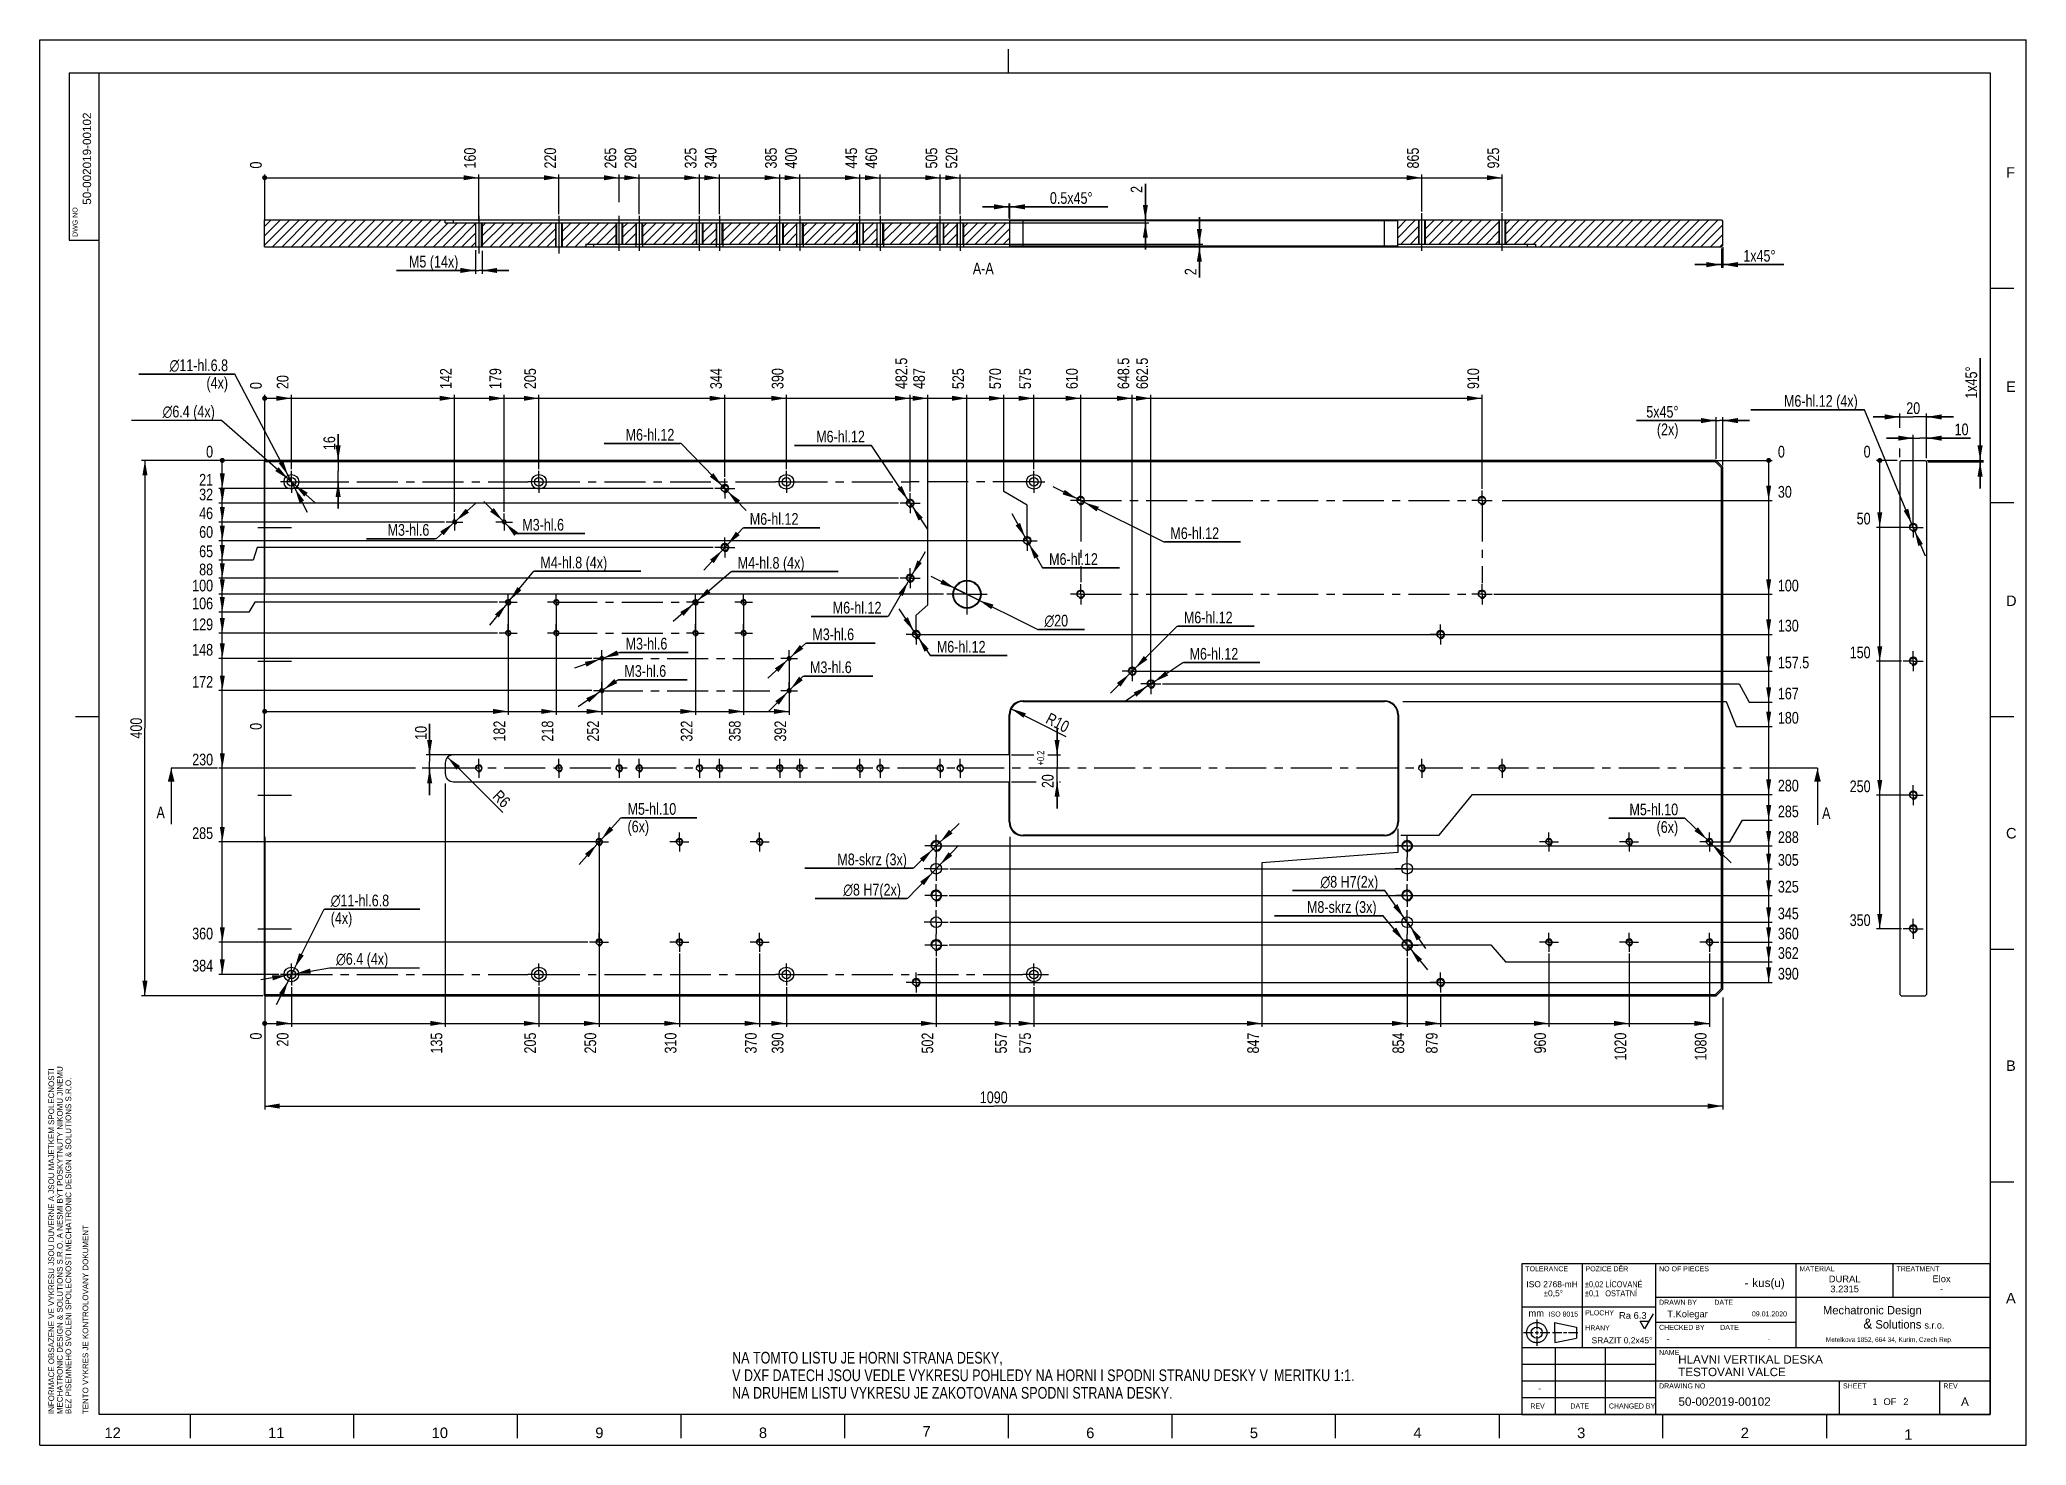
# Model space of a CAD drawing. Header units: millimetres. Extents: x 0 to 1931, y -333 to 836.
# Drawn here: x 0 to 594, y 0 to 420 of the extents above; entities that cross this region are included whole.
import ezdxf
from ezdxf.enums import TextEntityAlignment as Align

# ---------------------------------------------------------------- set-up
doc = ezdxf.new("R2010")
doc.units = ezdxf.units.MM
doc.header["$LTSCALE"] = 32.67
doc.linetypes.add('CENTER', pattern=[0.6, 0.375, -0.075, 0.075, -0.075])
doc.layers.get('0').update_dxf_attribs({"linetype": 'CONTINUOUS'})
doc.layers.add('DEFAULT_1', color=7, linetype='CENTER')
doc.styles.get("Standard").update_dxf_attribs({"font": 'txt', "width": 0.8})
doc.styles.add('TEXTSTYLE_1', font='gdt', dxfattribs={"width": 0.8})
doc.styles.add('TEXTSTYLE_2', font='arial.ttf')
doc.styles.add('TEXTSTYLE_3', font='arial.ttf')
doc.styles.add('TEXTSTYLE_4', font='arial.ttf')
doc.styles.add('TEXTSTYLE_5', font='cgtimebd.ttf')
doc.dimstyles.new('DIMSTYLE_1', dxfattribs={"dimtxt": 3.5, "dimasz": 4.5, "dimexe": 1, "dimexo": 0.5, "dimgap": 0.875, "dimtad": 1, "dimlfac": 2.5, "dimdsep": 46, "dimtxsty": 'STANDARD', "dimblk": '_FILLED', "dimblk1": '_FILLED', "dimblk2": '_FILLED', "dimcen": 0.09, "dimazin": 2, "dimtp": 0.2, "dimtm": 0.2, "dimtfac": 1, "dimtofl": 0, "dimtmove": 0, "dimatfit": 3, "dimldrblk": '_FILLED', "dimfxl": 1, "dimtolj": 1, "dimarcsym": 0})
doc.dimstyles.new('DIMSTYLE_10', dxfattribs={"dimtxt": 3.5, "dimasz": 4.5, "dimexe": 1, "dimexo": 0.5, "dimtad": 1, "dimlfac": 2.5, "dimdsep": 46, "dimtxsty": 'STANDARD', "dimblk": '_FILLED', "dimblk1": '_FILLED', "dimblk2": '_FILLED', "dimcen": 0.09, "dimazin": 2, "dimtp": 0.1, "dimtm": 0.1, "dimtfac": 1, "dimtofl": 0, "dimtmove": 0, "dimatfit": 3, "dimldrblk": '_FILLED', "dimfxl": 1, "dimtolj": 1, "dimarcsym": 0})
doc.dimstyles.new('DIMSTYLE_11', dxfattribs={"dimtxt": 3.5, "dimasz": 4.5, "dimexe": 1, "dimexo": 0.5, "dimtad": 1, "dimlfac": 2.5, "dimdsep": 46, "dimtxsty": 'STANDARD', "dimblk": '_FILLED', "dimblk1": '_FILLED', "dimblk2": '_FILLED', "dimcen": 0.09, "dimazin": 2, "dimtp": 0.1, "dimtm": 0.1, "dimtfac": 1, "dimtmove": 0, "dimatfit": 2, "dimldrblk": '_FILLED', "dimfxl": 1, "dimtolj": 1, "dimarcsym": 0})
doc.dimstyles.new('DIMSTYLE_12', dxfattribs={"dimtxt": 3.5, "dimasz": 4.5, "dimexe": 1, "dimexo": 0.5, "dimtad": 1, "dimlfac": 2.5, "dimdsep": 46, "dimtxsty": 'STANDARD', "dimblk": '_FILLED', "dimblk1": '_FILLED', "dimblk2": '_FILLED', "dimcen": 0.09, "dimazin": 2, "dimtp": 0.2, "dimtm": 0.2, "dimtfac": 1, "dimtofl": 0, "dimtmove": 0, "dimatfit": 3, "dimldrblk": '_FILLED', "dimfxl": 1, "dimtolj": 1, "dimarcsym": 0})
doc.dimstyles.new('DIMSTYLE_13', dxfattribs={"dimtxt": 3.5, "dimasz": 4.5, "dimexe": 1, "dimexo": 0.5, "dimtad": 1, "dimlfac": 2.5, "dimdsep": 46, "dimtxsty": 'STANDARD', "dimblk": '_FILLED', "dimblk1": '_FILLED', "dimblk2": '_FILLED', "dimcen": 0.09, "dimazin": 2, "dimtp": 0.015, "dimtfac": 1, "dimtmove": 0, "dimatfit": 2, "dimldrblk": '_FILLED', "dimfxl": 1, "dimtolj": 1, "dimarcsym": 0})
doc.dimstyles.new('DIMSTYLE_14', dxfattribs={"dimtxt": 3.5, "dimasz": 4.5, "dimexe": 1, "dimexo": 0.5, "dimgap": 0.875, "dimtad": 0, "dimtih": 1, "dimtoh": 1, "dimlfac": 2.5, "dimdsep": 46, "dimtxsty": 'STANDARD', "dimblk": '_FILLED', "dimblk1": '_FILLED', "dimblk2": '_FILLED', "dimcen": 0.09, "dimazin": 2, "dimtp": 0.2, "dimtm": 0.2, "dimtfac": 1, "dimtofl": 0, "dimtmove": 0, "dimatfit": 3, "dimldrblk": '_FILLED', "dimfxl": 1, "dimtolj": 1, "dimarcsym": 0})
doc.dimstyles.new('DIMSTYLE_15', dxfattribs={"dimtxt": 3.5, "dimasz": 4.5, "dimexe": 1, "dimexo": 0.5, "dimgap": 0.875, "dimtad": 0, "dimtih": 1, "dimtoh": 1, "dimlfac": 2.5, "dimdsep": 46, "dimtxsty": 'STANDARD', "dimblk": '_FILLED', "dimblk1": '_FILLED', "dimblk2": '_FILLED', "dimcen": 0.09, "dimazin": 2, "dimtp": 0.1, "dimtm": 0.1, "dimtfac": 1, "dimtofl": 0, "dimtmove": 0, "dimatfit": 3, "dimldrblk": '_FILLED', "dimfxl": 1, "dimtolj": 1, "dimarcsym": 0})
doc.dimstyles.new('DIMSTYLE_16', dxfattribs={"dimtxt": 3.5, "dimasz": 4.5, "dimexe": 1, "dimexo": 0.5, "dimgap": 0.875, "dimtad": 0, "dimtih": 1, "dimtoh": 1, "dimlfac": 2.5, "dimdsep": 46, "dimtxsty": 'STANDARD', "dimblk": '_FILLED', "dimblk1": '_FILLED', "dimblk2": '_FILLED', "dimcen": 0.09, "dimazin": 2, "dimtp": 1.2, "dimtm": 1.2, "dimtfac": 1, "dimtofl": 0, "dimtmove": 0, "dimatfit": 3, "dimldrblk": '_FILLED', "dimfxl": 1, "dimtolj": 1, "dimarcsym": 0})
doc.dimstyles.new('DIMSTYLE_2', dxfattribs={"dimtxt": 3.5, "dimasz": 4.5, "dimexe": 1, "dimexo": 0.5, "dimgap": 0.875, "dimtad": 1, "dimlfac": 2.5, "dimdsep": 46, "dimtxsty": 'STANDARD', "dimblk": '_FILLED', "dimblk1": '_FILLED', "dimblk2": '_FILLED', "dimcen": 0.09, "dimazin": 2, "dimtp": 0.5, "dimtm": 0.5, "dimtfac": 1, "dimtofl": 0, "dimtmove": 0, "dimatfit": 3, "dimldrblk": '_FILLED', "dimfxl": 1, "dimtolj": 1, "dimarcsym": 0})
doc.dimstyles.new('DIMSTYLE_3', dxfattribs={"dimtxt": 3.5, "dimasz": 4.5, "dimexe": 1, "dimexo": 0.5, "dimgap": 0.875, "dimtad": 1, "dimlfac": 2.5, "dimdsep": 46, "dimtxsty": 'STANDARD', "dimblk": '_FILLED', "dimblk1": '_FILLED', "dimblk2": '_FILLED', "dimcen": 0.09, "dimazin": 2, "dimtp": 1.2, "dimtm": 1.2, "dimtfac": 1, "dimtofl": 0, "dimtmove": 0, "dimatfit": 3, "dimldrblk": '_FILLED', "dimfxl": 1, "dimtolj": 1, "dimarcsym": 0})
doc.dimstyles.new('DIMSTYLE_4', dxfattribs={"dimtxt": 3.5, "dimasz": 4.5, "dimexe": 1, "dimexo": 0.5, "dimgap": 0.875, "dimtad": 0, "dimtih": 1, "dimtoh": 1, "dimlfac": 2.5, "dimdsep": 46, "dimtxsty": 'STANDARD', "dimblk": '_FILLED', "dimblk1": '_FILLED', "dimblk2": '_FILLED', "dimcen": 0.09, "dimazin": 2, "dimtp": 0.5, "dimtm": 0.5, "dimtfac": 1, "dimtofl": 0, "dimtmove": 0, "dimatfit": 3, "dimldrblk": '_FILLED', "dimfxl": 1, "dimtolj": 1, "dimarcsym": 0})
doc.dimstyles.new('DIMSTYLE_5', dxfattribs={"dimtxt": 3.5, "dimasz": 4.5, "dimexe": 1, "dimexo": 0.5, "dimgap": 0.875, "dimtad": 0, "dimtih": 1, "dimtoh": 1, "dimlfac": 2.5, "dimdsep": 46, "dimtxsty": 'STANDARD', "dimblk": '_FILLED', "dimblk1": '_FILLED', "dimblk2": '_FILLED', "dimcen": 0.09, "dimazin": 2, "dimtp": 0.8, "dimtm": 0.8, "dimtfac": 1, "dimtofl": 0, "dimtmove": 0, "dimatfit": 3, "dimldrblk": '_FILLED', "dimfxl": 1, "dimtolj": 1, "dimarcsym": 0})
doc.dimstyles.new('DIMSTYLE_6', dxfattribs={"dimtxt": 3.5, "dimasz": 4.5, "dimexe": 1, "dimexo": 0.5, "dimtad": 1, "dimlfac": 2.5, "dimdsep": 46, "dimtxsty": 'STANDARD', "dimblk": '_FILLED', "dimblk1": '_FILLED', "dimblk2": '_FILLED', "dimcen": 0.09, "dimazin": 2, "dimtp": 0.2, "dimtm": 0.2, "dimtfac": 1, "dimtmove": 0, "dimatfit": 2, "dimldrblk": '_FILLED', "dimfxl": 1, "dimtolj": 1, "dimarcsym": 0})
doc.dimstyles.new('DIMSTYLE_7', dxfattribs={"dimtxt": 3.5, "dimasz": 4.5, "dimexe": 1, "dimexo": 0.5, "dimgap": 0.875, "dimtad": 0, "dimtih": 1, "dimtoh": 1, "dimlfac": 2.5, "dimdsep": 46, "dimtxsty": 'STANDARD', "dimblk": '_FILLED', "dimblk1": '_FILLED', "dimblk2": '_FILLED', "dimcen": 0.09, "dimazin": 2, "dimtp": 0.3, "dimtm": 0.3, "dimtfac": 1, "dimtofl": 0, "dimtmove": 0, "dimatfit": 3, "dimldrblk": '_FILLED', "dimfxl": 1, "dimtolj": 1, "dimarcsym": 0})
doc.dimstyles.new('DIMSTYLE_8', dxfattribs={"dimtxt": 3.5, "dimasz": 4.5, "dimexe": 1, "dimexo": 0.5, "dimgap": 0.875, "dimtad": 1, "dimlfac": 2.5, "dimdsep": 46, "dimtxsty": 'STANDARD', "dimblk": '_FILLED', "dimblk1": '_FILLED', "dimblk2": '_FILLED', "dimcen": 0.09, "dimazin": 2, "dimtp": 0.1, "dimtm": 0.1, "dimtfac": 1, "dimtofl": 0, "dimtmove": 0, "dimatfit": 3, "dimldrblk": '_FILLED', "dimfxl": 1, "dimtolj": 1, "dimarcsym": 0})
doc.dimstyles.new('DIMSTYLE_9', dxfattribs={"dimtxt": 3.5, "dimasz": 4.5, "dimexe": 1, "dimexo": 0.5, "dimgap": 0.875, "dimtad": 1, "dimlfac": 2.5, "dimdsep": 46, "dimtxsty": 'STANDARD', "dimblk": '_FILLED', "dimblk1": '_FILLED', "dimblk2": '_FILLED', "dimcen": 0.09, "dimazin": 2, "dimtol": 1, "dimtp": 0.2, "dimtfac": 0.6, "dimtofl": 0, "dimtmove": 0, "dimatfit": 3, "dimldrblk": '_FILLED', "dimfxl": 1, "dimtolj": 1, "dimarcsym": 0})
doc.dimstyles.get("Standard").update_dxf_attribs({"dimtxt": 3.5, "dimasz": 4.5, "dimexe": 1, "dimexo": 0.5, "dimtad": 1, "dimdsep": 46, "dimtxsty": 'STANDARD', "dimblk": '_FILLED', "dimblk1": '_FILLED', "dimblk2": '_FILLED', "dimcen": 0.09, "dimazin": 2, "dimtol": 1, "dimtp": 0.01, "dimtm": 0.01, "dimtfac": 1, "dimtofl": 0, "dimtmove": 0, "dimatfit": 3, "dimldrblk": '_FILLED', "dimfxl": 1, "dimtolj": 1, "dimarcsym": 0})

msp = doc.modelspace()

# ---------------------------------------------------------------- texts
at = {"color": 2, "linetype": 'CONTINUOUS', "line_spacing_factor": 0.9}
for s, insert, char_height, width, attachment_point, style in [('F', (587.9353, 381.9255), 3.1452, 2.677474, 1, 'TEXTSTYLE_3'), ('E', (587.9353, 317.9255), 3.1452, 2.923006, 1, 'TEXTSTYLE_3'), ('\\Q-0.018985;D', (587.9353, 253.9255), 3.145155, 3.168539, 1, 'TEXTSTYLE_3'), ('\\Q-0.018985;C', (587.9352, 184.463), 3.145155, 3.168539, 1, 'TEXTSTYLE_3'), ('\\Q-0.018985;B', (587.9352, 115.0005), 3.145155, 2.923006, 1, 'TEXTSTYLE_3'), ('TOLERANCE', (444.2, 53.48), 1.5, 12.786245, 1, 'TEXTSTYLE_2'), ('POZICE DĚR', (462.2, 53.48), 1.5, 12.780669, 1, 'TEXTSTYLE_2'), ('NO OF PIECES', (484.2, 53.48), 1.5, 14.871747, 1, 'TEXTSTYLE_2'), ('MATERIAL', (526.2, 53.48), 1.5, 10.45539, 1, 'TEXTSTYLE_2'), ('TREATMENT', (555.2, 53.48), 1.5, 12.775093, 1, 'TEXTSTYLE_2'), ('ISO 2768-mH\\P \\fgdt;{\\fgdt;`}\\fArial;0,5\\fgdt;{\\fgdt;~}', (452.2146, 49.0304), 1.8, 15.350186, 2, 'TEXTSTYLE_2'), ('{\\fgdt;`}\\fArial;0,02 LÍCOVANÉ\\P\\fgdt;{\\fgdt;`}\\fArial;0,1   OSTATNÍ', (462.0266, 49.0035), 1.8, 20.381041, 1, 'TEXTSTYLE_1'), ('DRAWN BY         DATE', (484.2, 43.48), 1.5, 22.065056, 1, 'TEXTSTYLE_2'), ('Mechatronic Design \\P             \\H3.0;&\\H2.5; Solutions \\H2.0;s.r.o.', (533.2047, 41.6184), 2.5, 40.321839, 1, 'TEXTSTYLE_5'), ('\\Q-0.018985;A', (587.9352, 45.5381), 3.145155, 2.923006, 1, 'TEXTSTYLE_3'), ('mm \\H1.5; ISO 8015', (445.1463, 40.4539), 2, 14.836431, 1, 'TEXTSTYLE_2'), ('PLOCHY\\P \\PHRANY', (462.1241, 40.3328), 1.5, 8.604089, 1, 'TEXTSTYLE_2'), ('Ra 6.3', (480.4699, 39.7822), 2, 8.223048, 3, 'TEXTSTYLE_2'), ('CHECKED BY        DATE', (484.2, 35.98), 1.5, 23.810409, 1, 'TEXTSTYLE_2'), ('SRAZIT 0,2x45\\fgdt;{\\fgdt;~}', (464.0136, 32.2449), 1.8, 18.363569, 1, 'TEXTSTYLE_2'), ('Metelkova 1852, 664 34, Kurim, Czech Rep.', (534.0736, 32.2632), 1.4, 38.765517, 1, 'TEXTSTYLE_5'), ('NAME', (484.2, 28.48), 1.5, 6.039033, 1, 'TEXTSTYLE_2'), ('DRAWING NO', (484.2, 18.48), 1.5, 13.828996, 1, 'TEXTSTYLE_2'), ('SHEET', (539.2, 18.48), 1.5, 6.97026, 1, 'TEXTSTYLE_2'), ('REV', (569.2, 18.48), 1.5, 4.299257, 1, 'TEXTSTYLE_2'), ('REV', (445.7, 12.48), 1.5, 4.299257, 1, 'TEXTSTYLE_2'), ('DATE', (457.7, 12.48), 1.5, 5.576208, 1, 'TEXTSTYLE_2'), ('CHANGED BY', (469.2, 12.48), 1.5, 13.828996, 1, 'TEXTSTYLE_2'), ('12', (19.3609, 5.2933), 3.14515, 4.887267, 1, 'TEXTSTYLE_3'), ('11', (68.2809, 5.2933), 3.14515, 4.887267, 1, 'TEXTSTYLE_3'), ('10', (117.2009, 5.2933), 3.14515, 4.887267, 1, 'TEXTSTYLE_3'), ('9', (166.1209, 5.2933), 3.1452, 2.443633, 1, 'TEXTSTYLE_3'), ('\\Q-0.018985;8', (215.0409, 5.2933), 3.145155, 2.443633, 1, 'TEXTSTYLE_3'), ('\\Q-0.018985;7', (263.9488, 5.7152), 3.145155, 2.443633, 1, 'TEXTSTYLE_3'), ('\\Q-0.018985;6', (312.9116, 5.2674), 3.145155, 2.443633, 1, 'TEXTSTYLE_3'), ('\\Q-0.018985;5', (361.8396, 5.2674), 3.145155, 2.443633, 1, 'TEXTSTYLE_3'), ('\\Q-0.018985;4', (410.7677, 5.2674), 3.145155, 2.443633, 1, 'TEXTSTYLE_3'), ('\\Q-0.018985;3', (459.6958, 5.2674), 3.145155, 2.443633, 1, 'TEXTSTYLE_3'), ('\\Q-0.018985;2', (508.6239, 5.2674), 3.145155, 2.443633, 1, 'TEXTSTYLE_3'), ('\\Q-0.018985;1', (557.552, 4.7674), 3.145155, 2.443633, 1, 'TEXTSTYLE_3')]:
    msp.add_mtext(s, dxfattribs=dict(at, insert=insert, char_height=char_height, width=width, attachment_point=attachment_point, style=style))
at = {"color": 2, "linetype": 'CONTINUOUS', "attachment_point": 1, "rotation": 90, "line_spacing_factor": 0.9}
for s, insert, char_height, width, style in [('\\Q-0.018985;DWG NO', (9.81, 361.1006), 1.5, 8.832714, 'TEXTSTYLE_2'), ('INFORMACE OBSAZENE VE VYKRESU JSOU DUVERNE A JSOU MAJETKEM SPOLECNOSTI  \\PMECHATRONIC DESIGN & SOLUTIONS S.R.O. A NESMI BÝT POSKYTNUTY NIKOMU JINEMU \\PBEZ PISEMNEHO SVOLENI SPOLECNOSTI MECHATRONIC DESIGN & SOLUTIONS S.R.O.\\P \\PTENTO VYKRES JE KONTROLOVANY DOKUMENT', (2.608, 9.3017), 1.7, 104.420446, 'TEXTSTYLE_4')]:
    msp.add_mtext(s, dxfattribs=dict(at, insert=insert, char_height=char_height, width=width, style=style))
at = {"color": 2, "linetype": 'CONTINUOUS', "char_height": 3.5, "line_spacing_factor": 0.9}
for s, insert, width, attachment_point in [('A-A', (285.2586, 353.4189), 12.75, 3), ('NA TOMTO LISTU JE HORNI STRANA DESKY,\\PV DXF DATECH JSOU VEDLE VYKRESU POHLEDY NA HORNI I SPODNI STRANU DESKY V {\\ftxt.shx;\\W0.190476;\\H3.500000; }MERITKU 1:1.\\PNA DRUHEM LISTU VYKRESU JE ZAKOTOVANA SPODNI STRANA DESKY.', (207.0401, 27.9087), 346.875, 1)]:
    msp.add_mtext(s, dxfattribs=dict(at, insert=insert, width=width, attachment_point=attachment_point))
at = {"color": 7, "linetype": 'CONTINUOUS', "char_height": 3.5, "width": 4.5, "attachment_point": 1, "line_spacing_factor": 0.9}
for insert in [(34.9225, 190.8225), (532.9567, 190.6535)]:
    msp.add_mtext('A', dxfattribs=dict(at, insert=insert))

# ---------------------------------------------------------------- blocks, each defined once
blk = doc.blocks.new('_FILLED')
at = {"color": 0, "linetype": 'BYBLOCK'}
blk.add_solid([(0, 0), (-1, 0.17), (-1, -0.17)], dxfattribs=at)
blk = doc.blocks.new('XSEC_FILLED')
at = {"color": 0, "linetype": 'BYBLOCK'}
blk.add_solid([(0, 0), (-1, 0.25), (-1, -0.25)], dxfattribs=at)
blk = doc.blocks.new('*D0')
at = {"color": 2, "linetype": 'CONTINUOUS'}
for p, q in [((556.2, 307.29), (548.2, 307.29)), ((548.2, 307.29), (560.2, 307.29)), ((556.2, 303.99), (556.2, 308.29)), ((572.2, 307.29), (560.2, 307.29)), ((564.2, 294.93), (564.2, 308.29)), ((564.2, 307.29), (572.2, 307.29)), ((556.2, 295.22), (556.2, 297.85))]:
    blk.add_line(p, q, dxfattribs=at)
at = {"color": 2, "linetype": 'CONTINUOUS', "xscale": 4.5, "yscale": 4.5, "zscale": 4.5}
blk.add_blockref('_FILLED', (556.2, 307.29), dxfattribs=at)
at = {"color": 2, "linetype": 'CONTINUOUS', "xscale": 4.5, "yscale": 4.5, "zscale": 4.5, "rotation": 180}
blk.add_blockref('_FILLED', (564.2, 307.29), dxfattribs=at)
at = {"color": 2, "linetype": 'CONTINUOUS', "insert": (560.2, 311.66), "char_height": 3.5, "width": 8.25, "attachment_point": 2, "line_spacing_factor": 0.9}
blk.add_mtext('20', dxfattribs=at)
blk = doc.blocks.new('*D1')
at = {"color": 2, "linetype": 'CONTINUOUS'}
for p, q in [((66.76, 294.29), (30.46, 294.29)), ((31.46, 294.29), (31.46, 214.29)), ((31.46, 134.29), (31.46, 214.29)), ((66.76, 134.29), (30.46, 134.29))]:
    blk.add_line(p, q, dxfattribs=at)
at = {"color": 2, "linetype": 'CONTINUOUS', "xscale": 4.5, "yscale": 4.5, "zscale": 4.5}
for p, rotation in [((31.46, 294.29), 90), ((31.46, 134.29), 270)]:
    blk.add_blockref('_FILLED', p, dxfattribs=dict(at, rotation=rotation))
at = {"color": 2, "linetype": 'CONTINUOUS', "insert": (27.09, 214.29), "char_height": 3.5, "width": 12.375, "attachment_point": 2, "rotation": 90, "line_spacing_factor": 0.9}
blk.add_mtext('400', dxfattribs=at)
blk = doc.blocks.new('*D2')
at = {"color": 2, "linetype": 'CONTINUOUS'}
for p, q in [((67.26, 133.79), (67.26, 100.35)), ((503.26, 133.79), (503.26, 100.35)), ((67.26, 101.35), (285.26, 101.35)), ((503.26, 101.35), (285.26, 101.35))]:
    blk.add_line(p, q, dxfattribs=at)
at = {"color": 2, "linetype": 'CONTINUOUS', "xscale": 4.5, "yscale": 4.5, "zscale": 4.5, "rotation": 180}
blk.add_blockref('_FILLED', (67.26, 101.35), dxfattribs=at)
at = {"color": 2, "linetype": 'CONTINUOUS', "xscale": 4.5, "yscale": 4.5, "zscale": 4.5}
blk.add_blockref('_FILLED', (503.26, 101.35), dxfattribs=at)
at = {"color": 2, "linetype": 'CONTINUOUS', "insert": (285.26, 105.73), "char_height": 3.5, "width": 15.375, "attachment_point": 2, "line_spacing_factor": 0.9}
blk.add_mtext('1090', dxfattribs=at)
blk = doc.blocks.new('*D3')
at = {"color": 2, "linetype": 'CONTINUOUS'}
for p, q in [((407.58, 222.29), (504.3, 222.29)), ((504.3, 222.29), (507.26, 214.75)), ((507.26, 214.75), (517.98, 214.75))]:
    blk.add_line(p, q, dxfattribs=at)
at = {"color": 2, "linetype": 'CONTINUOUS', "insert": (519.73, 219.13), "char_height": 3.5, "width": 11.25, "attachment_point": 1, "line_spacing_factor": 0.9}
blk.add_mtext('180', dxfattribs=at)
blk = doc.blocks.new('*D4')
at = {"color": 2, "linetype": 'CONTINUOUS'}
blk.add_line((290.06, 181.79), (290.06, 125.06), dxfattribs=at)
at = {"color": 2, "linetype": 'CONTINUOUS', "insert": (285.68, 123.31), "char_height": 3.5, "width": 11.625, "attachment_point": 3, "rotation": 90, "line_spacing_factor": 0.9}
blk.add_mtext('557', dxfattribs=at)
blk = doc.blocks.new('*D5')
at = {"color": 2, "linetype": 'CONTINUOUS'}
for p, q in [((277.26, 254.29), (266.51, 259.62)), ((273.67, 256.06), (273.67, 256.06)), ((273.67, 256.06), (277.26, 254.29)), ((280.84, 252.51), (277.26, 254.29)), ((277.26, 254.29), (298.43, 243.79)), ((280.84, 252.51), (280.84, 252.51)), ((298.43, 243.79), (312.35, 243.79)), ((312.35, 243.79), (298.68, 243.79))]:
    blk.add_line(p, q, dxfattribs=at)
at = {"color": 2, "linetype": 'CONTINUOUS', "xscale": 4.5, "yscale": 4.5, "zscale": 4.5}
for p, rotation in [((273.67, 256.06), 333.6311035016), ((280.84, 252.51), 153.6311035016)]:
    blk.add_blockref('_FILLED', p, dxfattribs=dict(at, rotation=rotation))
at = {"color": 2, "linetype": 'CONTINUOUS', "insert": (300.43, 248.17), "char_height": 3.5, "width": 15.25, "attachment_point": 1, "line_spacing_factor": 0.9, "style": 'TEXTSTYLE_1'}
blk.add_mtext('{\\fgdt;n}\\ftxt;20', dxfattribs=at)
blk = doc.blocks.new('*D6')
at = {"color": 2, "linetype": 'CONTINUOUS'}
blk.add_line((270.24, 254.29), (53.59, 254.29), dxfattribs=at)
at = {"color": 2, "linetype": 'CONTINUOUS', "insert": (51.84, 258.66), "char_height": 3.5, "width": 11.25, "attachment_point": 3, "line_spacing_factor": 0.9}
blk.add_mtext('100', dxfattribs=at)
blk = doc.blocks.new('*D7')
at = {"color": 2, "linetype": 'CONTINUOUS'}
blk.add_line((277.26, 254.79), (277.26, 313.86), dxfattribs=at)
at = {"color": 2, "linetype": 'CONTINUOUS', "insert": (272.88, 315.61), "char_height": 3.5, "width": 11.625, "attachment_point": 1, "rotation": 90, "line_spacing_factor": 0.9}
blk.add_mtext('525', dxfattribs=at)
blk = doc.blocks.new('*D8')
at = {"color": 2, "linetype": 'CONTINUOUS'}
for p, q in [((75.26, 140.69), (86.62, 142.71)), ((86.62, 142.71), (86.87, 142.71)), ((86.87, 142.71), (113.54, 142.71)), ((75.26, 140.69), (66.12, 139.06)), ((74, 140.46), (75.26, 140.69)), ((74, 140.46), (74, 140.46)), ((76.52, 140.91), (75.26, 140.69)), ((76.52, 140.91), (76.52, 140.91))]:
    blk.add_line(p, q, dxfattribs=at)
at = {"color": 2, "linetype": 'CONTINUOUS', "xscale": 4.5, "yscale": 4.5, "zscale": 4.5}
for p, rotation in [((74, 140.46), 10.0844067906), ((76.52, 140.91), 190.0857563449)]:
    blk.add_blockref('_FILLED', p, dxfattribs=dict(at, rotation=rotation))
at = {"color": 2, "linetype": 'CONTINUOUS', "insert": (88.62, 147.08), "char_height": 3.5, "width": 34.75, "attachment_point": 1, "line_spacing_factor": 0.9, "style": 'TEXTSTYLE_1'}
blk.add_mtext('{\\fgdt;n}\\ftxt;6.4 (4x)', dxfattribs=at)
blk = doc.blocks.new('*D9')
at = {"color": 2, "linetype": 'CONTINUOUS'}
for p, q in [((75.26, 140.69), (85.01, 160.17)), ((85.01, 160.17), (113.68, 160.17)), ((113.68, 160.17), (85.26, 160.17)), ((76.24, 142.65), (75.26, 140.69)), ((76.24, 142.65), (76.24, 142.65)), ((75.26, 140.69), (70.69, 131.57)), ((74.27, 138.72), (75.26, 140.69)), ((74.27, 138.72), (74.27, 138.72))]:
    blk.add_line(p, q, dxfattribs=at)
at = {"color": 2, "linetype": 'CONTINUOUS', "xscale": 4.5, "yscale": 4.5, "zscale": 4.5}
for p, rotation in [((76.24, 142.65), 243.4000071433), ((74.27, 138.72), 63.4006199714)]:
    blk.add_blockref('_FILLED', p, dxfattribs=dict(at, rotation=rotation))
at = {"color": 2, "linetype": 'CONTINUOUS', "insert": (87.01, 164.54), "char_height": 3.5, "width": 37.375, "attachment_point": 1, "line_spacing_factor": 0.9, "style": 'TEXTSTYLE_1'}
blk.add_mtext('{\\fgdt;n}\\ftxt;11-hl.6.8\\P(4x)', dxfattribs=at)
blk = doc.blocks.new('*D10')
at = {"color": 2, "linetype": 'CONTINUOUS'}
for p, q in [((54.1, 306.27), (27.43, 306.27)), ((54.35, 306.27), (54.1, 306.27)), ((75.26, 287.89), (54.35, 306.27)), ((74.3, 288.73), (74.3, 288.73)), ((74.3, 288.73), (75.26, 287.89)), ((76.22, 287.04), (75.26, 287.89)), ((75.26, 287.89), (82.23, 281.76)), ((76.22, 287.04), (76.22, 287.04))]:
    blk.add_line(p, q, dxfattribs=at)
at = {"color": 2, "linetype": 'CONTINUOUS', "xscale": 4.5, "yscale": 4.5, "zscale": 4.5}
for p, rotation in [((74.3, 288.73), 318.6731329117), ((76.22, 287.04), 138.6731329117)]:
    blk.add_blockref('_FILLED', p, dxfattribs=dict(at, rotation=rotation))
at = {"color": 2, "linetype": 'CONTINUOUS', "insert": (52.35, 310.65), "char_height": 3.5, "width": 34.75, "attachment_point": 3, "line_spacing_factor": 0.9, "style": 'TEXTSTYLE_1'}
blk.add_mtext('{\\fgdt;n}\\ftxt;6.4 (4x)', dxfattribs=at)
blk = doc.blocks.new('*D11')
at = {"color": 2, "linetype": 'CONTINUOUS'}
for p, q in [((58.31, 320.1), (29.64, 320.1)), ((29.64, 320.1), (58.06, 320.1)), ((75.26, 287.89), (58.31, 320.1)), ((74.23, 289.83), (74.23, 289.83)), ((74.23, 289.83), (75.26, 287.89)), ((76.28, 285.94), (75.26, 287.89)), ((75.26, 287.89), (80.01, 278.86)), ((76.28, 285.94), (76.28, 285.94))]:
    blk.add_line(p, q, dxfattribs=at)
at = {"color": 2, "linetype": 'CONTINUOUS', "xscale": 4.5, "yscale": 4.5, "zscale": 4.5}
for p, rotation in [((74.23, 289.83), 297.7500816382), ((76.28, 285.94), 117.7500816382)]:
    blk.add_blockref('_FILLED', p, dxfattribs=dict(at, rotation=rotation))
at = {"color": 2, "linetype": 'CONTINUOUS', "insert": (56.31, 324.47), "char_height": 3.5, "width": 37.375, "attachment_point": 3, "line_spacing_factor": 0.9, "style": 'TEXTSTYLE_1'}
blk.add_mtext('{\\fgdt;n}\\ftxt;11-hl.6.8\\P(4x)', dxfattribs=at)
blk = doc.blocks.new('*D12')
at = {"color": 2, "linetype": 'CONTINUOUS'}
for p, q in [((330.6, 366.14), (330.6, 376.98)), ((330.6, 376.98), (330.6, 365.74)), ((121.76, 366.14), (331.6, 366.14)), ((121.76, 365.34), (331.6, 365.34)), ((330.6, 357.34), (330.6, 365.74)), ((330.6, 365.34), (330.6, 357.34))]:
    blk.add_line(p, q, dxfattribs=at)
at = {"color": 2, "linetype": 'CONTINUOUS', "xscale": 4.5, "yscale": 4.5, "zscale": 4.5}
for p, rotation in [((330.6, 366.14), 270), ((330.6, 365.34), 90)]:
    blk.add_blockref('_FILLED', p, dxfattribs=dict(at, rotation=rotation))
at = {"color": 2, "linetype": 'CONTINUOUS', "insert": (326.22, 374.23), "char_height": 3.5, "width": 4.125, "attachment_point": 1, "rotation": 90, "line_spacing_factor": 0.9}
blk.add_mtext('2', dxfattribs=at)
blk = doc.blocks.new('*D13')
at = {"color": 2, "linetype": 'CONTINUOUS'}
blk.add_line((112.32, 202.29), (53.59, 202.29), dxfattribs=at)
at = {"color": 2, "linetype": 'CONTINUOUS', "insert": (51.84, 206.66), "char_height": 3.5, "width": 12, "attachment_point": 3, "line_spacing_factor": 0.9}
blk.add_mtext('230', dxfattribs=at)
blk = doc.blocks.new('*D14')
at = {"color": 2, "linetype": 'CONTINUOUS'}
for p, q in [((304.2, 206.29), (304.2, 214.29)), ((304.2, 214.29), (304.2, 202.29)), ((290.56, 206.29), (297.2, 206.29)), ((301.4, 206.29), (305.2, 206.29)), ((304.2, 190.29), (304.2, 202.29)), ((290.56, 198.29), (297.9, 198.29)), ((304.2, 198.29), (304.2, 190.29)), ((304.9, 198.29), (305.2, 198.29))]:
    blk.add_line(p, q, dxfattribs=at)
at = {"color": 2, "linetype": 'CONTINUOUS', "xscale": 4.5, "yscale": 4.5, "zscale": 4.5}
for p, rotation in [((304.2, 206.29), 270), ((304.2, 198.29), 90)]:
    blk.add_blockref('_FILLED', p, dxfattribs=dict(at, rotation=rotation))
at = {"color": 2, "linetype": 'CONTINUOUS'}
for s, height, width, p in [(' +0.2', 2.1, 0.728571, (300.35, 205.04)), ('20', 3.5, 0.785714, (303.15, 198.46))]:
    blk.add_text(s, height=height, rotation=90, dxfattribs=dict(at, width=width)).set_placement(p, align=Align.CENTER)
blk = doc.blocks.new('*D15')
at = {"color": 2, "linetype": 'CONTINUOUS'}
blk.add_line((121.26, 197.79), (121.26, 125.06), dxfattribs=at)
at = {"color": 2, "linetype": 'CONTINUOUS', "insert": (116.88, 123.31), "char_height": 3.5, "width": 10.5, "attachment_point": 3, "rotation": 90, "line_spacing_factor": 0.9}
blk.add_mtext('135', dxfattribs=at)
blk = doc.blocks.new('*D16')
at = {"color": 2, "linetype": 'CONTINUOUS'}
blk.add_line((121.96, 205.58), (138.45, 189.09), dxfattribs=at)
at = {"color": 2, "linetype": 'CONTINUOUS', "xscale": 4.5, "yscale": 4.5, "zscale": 4.5, "rotation": 135}
blk.add_blockref('_FILLED', (121.96, 205.58), dxfattribs=at)
at = {"color": 2, "linetype": 'CONTINUOUS', "insert": (137.66, 196.08), "char_height": 3.5, "width": 8.25, "attachment_point": 1, "rotation": 315, "line_spacing_factor": 0.9}
blk.add_mtext('R6', dxfattribs=at)
blk = doc.blocks.new('*D17')
at = {"color": 2, "linetype": 'CONTINUOUS'}
for p, q in [((116.59, 206.29), (116.59, 215.55)), ((116.59, 215.55), (116.59, 204.29)), ((130.76, 206.29), (115.59, 206.29)), ((130.76, 202.29), (115.59, 202.29)), ((116.59, 194.29), (116.59, 204.29)), ((116.59, 202.29), (116.59, 194.29))]:
    blk.add_line(p, q, dxfattribs=at)
at = {"color": 2, "linetype": 'CONTINUOUS', "xscale": 4.5, "yscale": 4.5, "zscale": 4.5}
for p, rotation in [((116.59, 206.29), 270), ((116.59, 202.29), 90)]:
    blk.add_blockref('_FILLED', p, dxfattribs=dict(at, rotation=rotation))
at = {"color": 2, "linetype": 'CONTINUOUS', "insert": (112.22, 210.8), "char_height": 3.5, "width": 7.125, "attachment_point": 1, "rotation": 90, "line_spacing_factor": 0.9}
blk.add_mtext('10', dxfattribs=at)
blk = doc.blocks.new('*D18')
at = {"color": 2, "linetype": 'CONTINUOUS'}
blk.add_line((131.26, 365.84), (131.26, 379.77), dxfattribs=at)
at = {"color": 2, "linetype": 'CONTINUOUS', "insert": (126.88, 381.52), "char_height": 3.5, "width": 11.25, "attachment_point": 1, "rotation": 90, "line_spacing_factor": 0.9}
blk.add_mtext('160', dxfattribs=at)
blk = doc.blocks.new('*D19')
at = {"color": 2, "linetype": 'CONTINUOUS'}
for p, q in [((130.26, 357.1), (130.26, 350.06)), ((132.26, 356.92), (132.26, 350.06)), ((130.26, 351.06), (106.67, 351.06)), ((106.67, 351.06), (131.26, 351.06)), ((140.26, 351.06), (131.26, 351.06)), ((132.26, 351.06), (140.26, 351.06))]:
    blk.add_line(p, q, dxfattribs=at)
at = {"color": 2, "linetype": 'CONTINUOUS', "xscale": 4.5, "yscale": 4.5, "zscale": 4.5}
blk.add_blockref('_FILLED', (130.26, 351.06), dxfattribs=at)
at = {"color": 2, "linetype": 'CONTINUOUS', "xscale": 4.5, "yscale": 4.5, "zscale": 4.5, "rotation": 180}
blk.add_blockref('_FILLED', (132.26, 351.06), dxfattribs=at)
at = {"color": 2, "linetype": 'CONTINUOUS', "insert": (125.17, 355.44), "char_height": 3.5, "width": 27.75, "attachment_point": 3, "line_spacing_factor": 0.9}
blk.add_mtext('M5 (14x)', dxfattribs=at)
blk = doc.blocks.new('*D20')
at = {"color": 2, "linetype": 'CONTINUOUS'}
for p, q in [((346.75, 358.94), (346.75, 366.94)), ((346.75, 366.94), (346.75, 358.54)), ((163.76, 358.94), (347.75, 358.94)), ((163.76, 358.14), (347.75, 358.14)), ((346.75, 348.98), (346.75, 358.54)), ((346.75, 358.14), (346.75, 348.98))]:
    blk.add_line(p, q, dxfattribs=at)
at = {"color": 2, "linetype": 'CONTINUOUS', "xscale": 4.5, "yscale": 4.5, "zscale": 4.5}
for p, rotation in [((346.75, 358.94), 270), ((346.75, 358.14), 90)]:
    blk.add_blockref('_FILLED', p, dxfattribs=dict(at, rotation=rotation))
at = {"color": 2, "linetype": 'CONTINUOUS', "insert": (342.38, 351.73), "char_height": 3.5, "width": 4.125, "attachment_point": 3, "rotation": 90, "line_spacing_factor": 0.9}
blk.add_mtext('2', dxfattribs=at)
blk = doc.blocks.new('*D21')
at = {"color": 2, "linetype": 'CONTINUOUS'}
blk.add_line((173.26, 371.51), (173.26, 379.77), dxfattribs=at)
at = {"color": 2, "linetype": 'CONTINUOUS', "insert": (168.88, 381.52), "char_height": 3.5, "width": 12, "attachment_point": 1, "rotation": 90, "line_spacing_factor": 0.9}
blk.add_mtext('265', dxfattribs=at)
blk = doc.blocks.new('*D22')
at = {"color": 2, "linetype": 'CONTINUOUS'}
for p, q in [((560.2, 300.95), (552.2, 300.95)), ((552.2, 300.95), (562.2, 300.95)), ((560.2, 274.79), (560.2, 301.95)), ((577.32, 300.95), (562.2, 300.95)), ((564.2, 296.91), (564.2, 301.95)), ((564.2, 300.95), (577.32, 300.95))]:
    blk.add_line(p, q, dxfattribs=at)
at = {"color": 2, "linetype": 'CONTINUOUS', "xscale": 4.5, "yscale": 4.5, "zscale": 4.5}
blk.add_blockref('_FILLED', (560.2, 300.95), dxfattribs=at)
at = {"color": 2, "linetype": 'CONTINUOUS', "xscale": 4.5, "yscale": 4.5, "zscale": 4.5, "rotation": 180}
blk.add_blockref('_FILLED', (564.2, 300.95), dxfattribs=at)
at = {"color": 2, "linetype": 'CONTINUOUS', "insert": (572.57, 305.32), "char_height": 3.5, "width": 7.125, "attachment_point": 1, "line_spacing_factor": 0.9}
blk.add_mtext('10', dxfattribs=at)
blk = doc.blocks.new('*D23')
at = {"color": 2, "linetype": 'CONTINUOUS'}
blk.add_line((559.7, 274.29), (549.2, 274.29), dxfattribs=at)
at = {"color": 2, "linetype": 'CONTINUOUS', "insert": (547.45, 278.66), "char_height": 3.5, "width": 7.875, "attachment_point": 3, "line_spacing_factor": 0.9}
blk.add_mtext('50', dxfattribs=at)
blk = doc.blocks.new('*D24')
at = {"color": 2, "linetype": 'CONTINUOUS'}
for p, q in [((545.61, 309.43), (511.61, 309.43)), ((511.61, 309.43), (545.36, 309.43)), ((560.2, 274.29), (545.61, 309.43)), ((559.74, 275.4), (559.74, 275.4)), ((559.74, 275.4), (560.2, 274.29)), ((560.66, 273.18), (560.2, 274.29)), ((560.2, 274.29), (563.72, 265.79)), ((560.66, 273.18), (560.66, 273.18))]:
    blk.add_line(p, q, dxfattribs=at)
at = {"color": 2, "linetype": 'CONTINUOUS', "xscale": 4.5, "yscale": 4.5, "zscale": 4.5}
for p, rotation in [((559.74, 275.4), 292.5426787957), ((560.66, 273.18), 112.541627797)]:
    blk.add_blockref('_FILLED', p, dxfattribs=dict(at, rotation=rotation))
at = {"color": 2, "linetype": 'CONTINUOUS', "insert": (543.61, 313.81), "char_height": 3.5, "width": 45.375, "attachment_point": 3, "line_spacing_factor": 0.9}
blk.add_mtext('M6-hl.12 (4x)', dxfattribs=at)
blk = doc.blocks.new('*D25')
at = {"color": 2, "linetype": 'CONTINUOUS'}
blk.add_line((290.5, 220.11), (306.8, 211.76), dxfattribs=at)
at = {"color": 2, "linetype": 'CONTINUOUS', "xscale": 4.5, "yscale": 4.5, "zscale": 4.5, "rotation": 152.874726401}
blk.add_blockref('_FILLED', (290.5, 220.11), dxfattribs=at)
at = {"color": 2, "linetype": 'CONTINUOUS', "insert": (302.12, 219.07), "char_height": 3.5, "width": 11.25, "attachment_point": 1, "rotation": 332.87473, "line_spacing_factor": 0.9}
blk.add_mtext('R10', dxfattribs=at)
blk = doc.blocks.new('*D26')
at = {"color": 2, "linetype": 'CONTINUOUS'}
for p, q in [((332.26, 227.49), (341.8, 233.87)), ((341.8, 233.87), (364.8, 233.87)), ((364.8, 233.87), (342.05, 233.87)), ((332.26, 227.49), (324.61, 222.37)), ((331.26, 226.82), (332.26, 227.49)), ((331.26, 226.82), (331.26, 226.82)), ((333.26, 228.15), (332.26, 227.49)), ((333.26, 228.15), (333.26, 228.15))]:
    blk.add_line(p, q, dxfattribs=at)
at = {"color": 2, "linetype": 'CONTINUOUS', "xscale": 4.5, "yscale": 4.5, "zscale": 4.5}
for p, rotation in [((331.26, 226.82), 33.7881506028), ((333.26, 228.15), 213.7904289363)]:
    blk.add_blockref('_FILLED', p, dxfattribs=dict(at, rotation=rotation))
at = {"color": 2, "linetype": 'CONTINUOUS', "insert": (343.8, 238.25), "char_height": 3.5, "width": 28.875, "attachment_point": 1, "line_spacing_factor": 0.9}
blk.add_mtext('M6-hl.12', dxfattribs=at)
blk = doc.blocks.new('*D27')
at = {"color": 2, "linetype": 'CONTINUOUS'}
blk.add_line((332.26, 227.99), (332.26, 313.86), dxfattribs=at)
at = {"color": 2, "linetype": 'CONTINUOUS', "insert": (327.88, 315.61), "char_height": 3.5, "width": 19.125, "attachment_point": 1, "rotation": 90, "line_spacing_factor": 0.9}
blk.add_mtext('662.5', dxfattribs=at)
blk = doc.blocks.new('*D28')
at = {"color": 2, "linetype": 'CONTINUOUS'}
for p, q in [((326.66, 231.29), (340.11, 244.74)), ((340.11, 244.74), (363.11, 244.74)), ((363.11, 244.74), (340.36, 244.74)), ((327.51, 232.14), (326.66, 231.29)), ((327.51, 232.14), (327.51, 232.14)), ((326.66, 231.29), (320.15, 224.78)), ((325.81, 230.44), (326.66, 231.29)), ((325.81, 230.44), (325.81, 230.44))]:
    blk.add_line(p, q, dxfattribs=at)
at = {"color": 2, "linetype": 'CONTINUOUS', "xscale": 4.5, "yscale": 4.5, "zscale": 4.5}
for p, rotation in [((327.51, 232.14), 224.9980615157), ((325.81, 230.44), 45)]:
    blk.add_blockref('_FILLED', p, dxfattribs=dict(at, rotation=rotation))
at = {"color": 2, "linetype": 'CONTINUOUS', "insert": (342.11, 249.11), "char_height": 3.5, "width": 28.875, "attachment_point": 1, "line_spacing_factor": 0.9}
blk.add_mtext('M6-hl.12', dxfattribs=at)
blk = doc.blocks.new('*D29')
at = {"color": 2, "linetype": 'CONTINUOUS'}
blk.add_line((327.16, 231.29), (517.98, 231.29), dxfattribs=at)
at = {"color": 2, "linetype": 'CONTINUOUS', "insert": (519.73, 235.66), "char_height": 3.5, "width": 17.625, "attachment_point": 1, "line_spacing_factor": 0.9}
blk.add_mtext('157.5', dxfattribs=at)
blk = doc.blocks.new('*D30')
at = {"color": 2, "linetype": 'CONTINUOUS'}
blk.add_line((326.66, 231.79), (326.66, 313.86), dxfattribs=at)
at = {"color": 2, "linetype": 'CONTINUOUS', "insert": (322.28, 315.61), "char_height": 3.5, "width": 19.125, "attachment_point": 1, "rotation": 90, "line_spacing_factor": 0.9}
blk.add_mtext('648.5', dxfattribs=at)
blk = doc.blocks.new('*D31')
at = {"color": 2, "linetype": 'CONTINUOUS'}
for p, q in [((268.06, 179.09), (274.91, 185.81)), ((268.06, 179.09), (261.3, 172.45)), ((266.92, 177.97), (268.06, 179.09)), ((269.2, 180.21), (268.06, 179.09)), ((269.2, 180.21), (269.2, 180.21)), ((261.3, 172.45), (228.8, 172.45)), ((228.8, 172.45), (261.05, 172.45)), ((266.92, 177.97), (266.92, 177.97))]:
    blk.add_line(p, q, dxfattribs=at)
at = {"color": 2, "linetype": 'CONTINUOUS', "xscale": 4.5, "yscale": 4.5, "zscale": 4.5}
for p, rotation in [((266.92, 177.97), 44.4940345211), ((269.2, 180.21), 224.4940345211)]:
    blk.add_blockref('_FILLED', p, dxfattribs=dict(at, rotation=rotation))
at = {"color": 2, "linetype": 'CONTINUOUS', "insert": (259.3, 176.82), "char_height": 3.5, "width": 43.125, "attachment_point": 3, "line_spacing_factor": 0.9}
blk.add_mtext('M8-skrz (3x)', dxfattribs=at)
blk = doc.blocks.new('*D32')
at = {"color": 2, "linetype": 'CONTINUOUS'}
for p, q in [((401.72, 158.21), (369.22, 158.21)), ((369.22, 158.21), (401.47, 158.21)), ((408.86, 149.49), (401.72, 158.21)), ((407.85, 150.73), (407.85, 150.73)), ((407.85, 150.73), (408.86, 149.49)), ((409.87, 148.25), (408.86, 149.49)), ((408.86, 149.49), (414.94, 142.06)), ((409.87, 148.25), (409.87, 148.25))]:
    blk.add_line(p, q, dxfattribs=at)
at = {"color": 2, "linetype": 'CONTINUOUS', "xscale": 4.5, "yscale": 4.5, "zscale": 4.5}
for p, rotation in [((407.85, 150.73), 309.2814982762), ((409.87, 148.25), 129.2814982762)]:
    blk.add_blockref('_FILLED', p, dxfattribs=dict(at, rotation=rotation))
at = {"color": 2, "linetype": 'CONTINUOUS', "insert": (399.72, 162.59), "char_height": 3.5, "width": 43.125, "attachment_point": 3, "line_spacing_factor": 0.9}
blk.add_mtext('M8-skrz (3x)', dxfattribs=at)
blk = doc.blocks.new('*D33')
at = {"color": 2, "linetype": 'CONTINUOUS'}
for p, q in [((402.22, 165.75), (374.55, 165.75)), ((374.55, 165.75), (401.97, 165.75)), ((408.86, 156.29), (402.22, 165.75)), ((407.94, 157.6), (407.94, 157.6)), ((407.94, 157.6), (408.86, 156.29)), ((409.78, 154.98), (408.86, 156.29)), ((408.86, 156.29), (414.37, 148.43)), ((409.78, 154.98), (409.78, 154.98))]:
    blk.add_line(p, q, dxfattribs=at)
at = {"color": 2, "linetype": 'CONTINUOUS', "xscale": 4.5, "yscale": 4.5, "zscale": 4.5}
for p, rotation in [((407.94, 157.6), 305.0382856888), ((409.78, 154.98), 125.0382856888)]:
    blk.add_blockref('_FILLED', p, dxfattribs=dict(at, rotation=rotation))
at = {"color": 2, "linetype": 'CONTINUOUS', "insert": (400.22, 170.13), "char_height": 3.5, "width": 35.875, "attachment_point": 3, "line_spacing_factor": 0.9, "style": 'TEXTSTYLE_1'}
blk.add_mtext('{\\fgdt;n}\\ftxt;8 H7(2x)', dxfattribs=at)
blk = doc.blocks.new('*D34')
at = {"color": 2, "linetype": 'CONTINUOUS'}
for p, q in [((268.06, 172.29), (274.71, 179.21)), ((268.06, 172.29), (259.52, 163.4)), ((266.95, 171.13), (268.06, 172.29)), ((269.17, 173.44), (268.06, 172.29)), ((269.17, 173.44), (269.17, 173.44)), ((266.95, 171.13), (266.95, 171.13)), ((259.52, 163.4), (231.86, 163.4)), ((231.86, 163.4), (259.27, 163.4))]:
    blk.add_line(p, q, dxfattribs=at)
at = {"color": 2, "linetype": 'CONTINUOUS', "xscale": 4.5, "yscale": 4.5, "zscale": 4.5}
for p, rotation in [((269.17, 173.44), 226.1680318398), ((266.95, 171.13), 46.1680318398)]:
    blk.add_blockref('_FILLED', p, dxfattribs=dict(at, rotation=rotation))
at = {"color": 2, "linetype": 'CONTINUOUS', "insert": (257.52, 167.77), "char_height": 3.5, "width": 35.875, "attachment_point": 3, "line_spacing_factor": 0.9, "style": 'TEXTSTYLE_1'}
blk.add_mtext('{\\fgdt;n}\\ftxt;8 H7(2x)', dxfattribs=at)
blk = doc.blocks.new('*D35')
at = {"color": 2, "linetype": 'CONTINUOUS'}
for p, q in [((248.73, 298.8), (225.73, 298.8)), ((225.73, 298.8), (248.48, 298.8)), ((260.26, 281.49), (248.73, 298.8)), ((259.59, 282.49), (259.59, 282.49)), ((259.59, 282.49), (260.26, 281.49)), ((260.92, 280.49), (260.26, 281.49)), ((260.26, 281.49), (265.36, 273.83)), ((260.92, 280.49), (260.92, 280.49))]:
    blk.add_line(p, q, dxfattribs=at)
at = {"color": 2, "linetype": 'CONTINUOUS', "xscale": 4.5, "yscale": 4.5, "zscale": 4.5}
for p, rotation in [((259.59, 282.49), 303.6573722709), ((260.92, 280.49), 123.6573722709)]:
    blk.add_blockref('_FILLED', p, dxfattribs=dict(at, rotation=rotation))
at = {"color": 2, "linetype": 'CONTINUOUS', "insert": (246.73, 303.17), "char_height": 3.5, "width": 28.875, "attachment_point": 3, "line_spacing_factor": 0.9}
blk.add_mtext('M6-hl.12', dxfattribs=at)
blk = doc.blocks.new('*D36')
at = {"color": 2, "linetype": 'CONTINUOUS'}
for p, q in [((260.26, 259.09), (264.84, 267.06)), ((260.26, 259.09), (253.69, 247.66)), ((259.66, 258.05), (260.26, 259.09)), ((259.66, 258.05), (259.66, 258.05)), ((260.86, 260.13), (260.26, 259.09)), ((260.86, 260.13), (260.86, 260.13)), ((253.69, 247.66), (230.69, 247.66)), ((230.69, 247.66), (253.44, 247.66))]:
    blk.add_line(p, q, dxfattribs=at)
at = {"color": 2, "linetype": 'CONTINUOUS', "xscale": 4.5, "yscale": 4.5, "zscale": 4.5}
for p, rotation in [((260.86, 260.13), 240.1068614396), ((259.66, 258.05), 60.1044847493)]:
    blk.add_blockref('_FILLED', p, dxfattribs=dict(at, rotation=rotation))
at = {"color": 2, "linetype": 'CONTINUOUS', "insert": (251.69, 252.04), "char_height": 3.5, "width": 28.875, "attachment_point": 3, "line_spacing_factor": 0.9}
blk.add_mtext('M6-hl.12', dxfattribs=at)
blk = doc.blocks.new('*D37')
at = {"color": 2, "linetype": 'CONTINUOUS'}
for p, q in [((224.06, 235.09), (229.03, 239.7)), ((229.03, 239.7), (249.78, 239.7)), ((249.78, 239.7), (229.28, 239.7)), ((224.06, 235.09), (217.76, 229.24)), ((223.62, 234.68), (224.06, 235.09)), ((223.62, 234.68), (223.62, 234.68)), ((224.5, 235.5), (224.06, 235.09)), ((224.5, 235.5), (224.5, 235.5))]:
    blk.add_line(p, q, dxfattribs=at)
at = {"color": 2, "linetype": 'CONTINUOUS', "xscale": 4.5, "yscale": 4.5, "zscale": 4.5}
for p, rotation in [((224.5, 235.5), 222.8767510833), ((223.62, 234.68), 42.8787601067)]:
    blk.add_blockref('_FILLED', p, dxfattribs=dict(at, rotation=rotation))
at = {"color": 2, "linetype": 'CONTINUOUS', "insert": (231.03, 244.08), "char_height": 3.5, "width": 25.5, "attachment_point": 1, "line_spacing_factor": 0.9}
blk.add_mtext('M3-hl.6', dxfattribs=at)
blk = doc.blocks.new('*D38')
at = {"color": 2, "linetype": 'CONTINUOUS'}
for p, q in [((224.06, 225.49), (228.32, 229.87)), ((224.48, 225.92), (224.06, 225.49)), ((224.48, 225.92), (224.48, 225.92)), ((228.32, 229.87), (249.07, 229.87)), ((249.07, 229.87), (228.57, 229.87)), ((224.06, 225.49), (218.06, 219.32)), ((223.64, 225.06), (224.06, 225.49)), ((223.64, 225.06), (223.64, 225.06))]:
    blk.add_line(p, q, dxfattribs=at)
at = {"color": 2, "linetype": 'CONTINUOUS', "xscale": 4.5, "yscale": 4.5, "zscale": 4.5}
for p, rotation in [((224.48, 225.92), 225.7841607844), ((223.64, 225.06), 45.7841607844)]:
    blk.add_blockref('_FILLED', p, dxfattribs=dict(at, rotation=rotation))
at = {"color": 2, "linetype": 'CONTINUOUS', "insert": (230.32, 234.24), "char_height": 3.5, "width": 25.5, "attachment_point": 1, "line_spacing_factor": 0.9}
blk.add_mtext('M3-hl.6', dxfattribs=at)
blk = doc.blocks.new('*D39')
at = {"color": 2, "linetype": 'CONTINUOUS'}
for p, q in [((168.06, 235.09), (159.95, 232.21)), ((167.49, 234.89), (168.06, 235.09)), ((167.49, 234.89), (167.49, 234.89)), ((168.06, 235.09), (173.18, 236.9)), ((168.62, 235.29), (168.06, 235.09)), ((168.62, 235.29), (168.62, 235.29)), ((173.18, 236.9), (193.93, 236.9)), ((193.93, 236.9), (173.43, 236.9))]:
    blk.add_line(p, q, dxfattribs=at)
at = {"color": 2, "linetype": 'CONTINUOUS', "xscale": 4.5, "yscale": 4.5, "zscale": 4.5}
for p, rotation in [((167.49, 234.89), 19.5134852616), ((168.62, 235.29), 199.5139431423)]:
    blk.add_blockref('_FILLED', p, dxfattribs=dict(at, rotation=rotation))
at = {"color": 2, "linetype": 'CONTINUOUS', "insert": (175.18, 241.28), "char_height": 3.5, "width": 25.5, "attachment_point": 1, "line_spacing_factor": 0.9}
blk.add_mtext('M3-hl.6', dxfattribs=at)
blk = doc.blocks.new('*D40')
at = {"color": 2, "linetype": 'CONTINUOUS'}
for p, q in [((168.06, 225.49), (172.83, 228.75)), ((168.55, 225.82), (168.06, 225.49)), ((168.55, 225.82), (168.55, 225.82)), ((172.83, 228.75), (193.58, 228.75)), ((193.58, 228.75), (173.08, 228.75)), ((168.06, 225.49), (160.96, 220.64)), ((167.56, 225.15), (168.06, 225.49)), ((167.56, 225.15), (167.56, 225.15))]:
    blk.add_line(p, q, dxfattribs=at)
at = {"color": 2, "linetype": 'CONTINUOUS', "xscale": 4.5, "yscale": 4.5, "zscale": 4.5}
for p, rotation in [((167.56, 225.15), 34.3158603614), ((168.55, 225.82), 214.3150876)]:
    blk.add_blockref('_FILLED', p, dxfattribs=dict(at, rotation=rotation))
at = {"color": 2, "linetype": 'CONTINUOUS', "insert": (174.83, 233.12), "char_height": 3.5, "width": 25.5, "attachment_point": 1, "line_spacing_factor": 0.9}
blk.add_mtext('M3-hl.6', dxfattribs=at)
blk = doc.blocks.new('*D41')
at = {"color": 2, "linetype": 'CONTINUOUS'}
for p, q in [((196.06, 251.89), (206.71, 261.06)), ((206.71, 261.06), (238.71, 261.06)), ((238.71, 261.06), (206.96, 261.06)), ((196.06, 251.89), (189.39, 246.15)), ((195.45, 251.36), (196.06, 251.89)), ((195.45, 251.36), (195.45, 251.36)), ((196.66, 252.41), (196.06, 251.89)), ((196.66, 252.41), (196.66, 252.41))]:
    blk.add_line(p, q, dxfattribs=at)
at = {"color": 2, "linetype": 'CONTINUOUS', "xscale": 4.5, "yscale": 4.5, "zscale": 4.5}
for p, rotation in [((196.66, 252.41), 220.7273747734), ((195.45, 251.36), 40.7273747734)]:
    blk.add_blockref('_FILLED', p, dxfattribs=dict(at, rotation=rotation))
at = {"color": 2, "linetype": 'CONTINUOUS', "insert": (208.71, 265.43), "char_height": 3.5, "width": 42.375, "attachment_point": 1, "line_spacing_factor": 0.9}
blk.add_mtext('M4-hl.8 (4x)', dxfattribs=at)
blk = doc.blocks.new('*D42')
at = {"color": 2, "linetype": 'CONTINUOUS'}
for p, q in [((140.06, 251.89), (147.71, 261.16)), ((147.71, 261.16), (179.71, 261.16)), ((179.71, 261.16), (147.96, 261.16)), ((140.06, 251.89), (134.46, 245.1)), ((139.55, 251.27), (140.06, 251.89)), ((139.55, 251.27), (139.55, 251.27)), ((140.57, 252.5), (140.06, 251.89)), ((140.57, 252.5), (140.57, 252.5))]:
    blk.add_line(p, q, dxfattribs=at)
at = {"color": 2, "linetype": 'CONTINUOUS', "xscale": 4.5, "yscale": 4.5, "zscale": 4.5}
for p, rotation in [((140.57, 252.5), 230.4682224881), ((139.55, 251.27), 50.4682224881)]:
    blk.add_blockref('_FILLED', p, dxfattribs=dict(at, rotation=rotation))
at = {"color": 2, "linetype": 'CONTINUOUS', "insert": (149.71, 265.53), "char_height": 3.5, "width": 42.375, "attachment_point": 1, "line_spacing_factor": 0.9}
blk.add_mtext('M4-hl.8 (4x)', dxfattribs=at)
blk = doc.blocks.new('*D43')
at = {"color": 2, "linetype": 'CONTINUOUS'}
for p, q in [((138.86, 275.89), (132.78, 281.97)), ((138.43, 276.31), (138.43, 276.31)), ((138.43, 276.31), (138.86, 275.89)), ((139.28, 275.46), (138.86, 275.89)), ((138.86, 275.89), (142.29, 272.45)), ((139.28, 275.46), (139.28, 275.46)), ((142.29, 272.45), (163.04, 272.45)), ((163.04, 272.45), (142.54, 272.45))]:
    blk.add_line(p, q, dxfattribs=at)
at = {"color": 2, "linetype": 'CONTINUOUS', "xscale": 4.5, "yscale": 4.5, "zscale": 4.5}
for p, rotation in [((138.43, 276.31), 314.9457206203), ((139.28, 275.46), 134.9476573975)]:
    blk.add_blockref('_FILLED', p, dxfattribs=dict(at, rotation=rotation))
at = {"color": 2, "linetype": 'CONTINUOUS', "insert": (144.29, 276.82), "char_height": 3.5, "width": 25.5, "attachment_point": 1, "line_spacing_factor": 0.9}
blk.add_mtext('M3-hl.6', dxfattribs=at)
blk = doc.blocks.new('*D44')
at = {"color": 2, "linetype": 'CONTINUOUS'}
for p, q in [((124.06, 275.89), (130.47, 281.62)), ((124.06, 275.89), (118.49, 270.91)), ((123.61, 275.49), (124.06, 275.89)), ((123.61, 275.49), (123.61, 275.49)), ((124.51, 276.29), (124.06, 275.89)), ((124.51, 276.29), (124.51, 276.29)), ((118.49, 270.91), (97.74, 270.91)), ((97.74, 270.91), (118.24, 270.91))]:
    blk.add_line(p, q, dxfattribs=at)
at = {"color": 2, "linetype": 'CONTINUOUS', "xscale": 4.5, "yscale": 4.5, "zscale": 4.5}
for p, rotation in [((124.51, 276.29), 221.7876692737), ((123.61, 275.49), 41.7876692737)]:
    blk.add_blockref('_FILLED', p, dxfattribs=dict(at, rotation=rotation))
at = {"color": 2, "linetype": 'CONTINUOUS', "insert": (116.49, 275.28), "char_height": 3.5, "width": 25.5, "attachment_point": 3, "line_spacing_factor": 0.9}
blk.add_mtext('M3-hl.6', dxfattribs=at)
blk = doc.blocks.new('*D45')
at = {"color": 2, "linetype": 'CONTINUOUS'}
for p, q in [((191.76, 299.34), (168.76, 299.34)), ((168.76, 299.34), (191.51, 299.34)), ((204.86, 285.89), (191.76, 299.34)), ((204.02, 286.75), (204.02, 286.75)), ((204.02, 286.75), (204.86, 285.89)), ((205.7, 285.03), (204.86, 285.89)), ((204.86, 285.89), (211.28, 279.3)), ((205.7, 285.03), (205.7, 285.03))]:
    blk.add_line(p, q, dxfattribs=at)
at = {"color": 2, "linetype": 'CONTINUOUS', "xscale": 4.5, "yscale": 4.5, "zscale": 4.5}
for p, rotation in [((204.02, 286.75), 314.2419942893), ((205.7, 285.03), 134.2419942893)]:
    blk.add_blockref('_FILLED', p, dxfattribs=dict(at, rotation=rotation))
at = {"color": 2, "linetype": 'CONTINUOUS', "insert": (189.76, 303.71), "char_height": 3.5, "width": 28.875, "attachment_point": 3, "line_spacing_factor": 0.9}
blk.add_mtext('M6-hl.12', dxfattribs=at)
blk = doc.blocks.new('*D46')
at = {"color": 2, "linetype": 'CONTINUOUS'}
for p, q in [((204.86, 268.29), (210.31, 274.19)), ((210.31, 274.19), (233.31, 274.19)), ((233.31, 274.19), (210.56, 274.19)), ((204.86, 268.29), (198.61, 261.53)), ((204.04, 267.41), (204.86, 268.29)), ((204.04, 267.41), (204.04, 267.41)), ((205.67, 269.17), (204.86, 268.29)), ((205.67, 269.17), (205.67, 269.17))]:
    blk.add_line(p, q, dxfattribs=at)
at = {"color": 2, "linetype": 'CONTINUOUS', "xscale": 4.5, "yscale": 4.5, "zscale": 4.5}
for p, rotation in [((204.04, 267.41), 47.2386210319), ((205.67, 269.17), 227.2404823109)]:
    blk.add_blockref('_FILLED', p, dxfattribs=dict(at, rotation=rotation))
at = {"color": 2, "linetype": 'CONTINUOUS', "insert": (212.31, 278.56), "char_height": 3.5, "width": 28.875, "attachment_point": 1, "line_spacing_factor": 0.9}
blk.add_mtext('M6-hl.12', dxfattribs=at)
blk = doc.blocks.new('*D47')
at = {"color": 2, "linetype": 'CONTINUOUS'}
for p, q in [((311.26, 282.29), (303.02, 286.39)), ((310.18, 282.82), (310.18, 282.82)), ((310.18, 282.82), (311.26, 282.29)), ((312.33, 281.75), (311.26, 282.29)), ((311.26, 282.29), (336.08, 269.92)), ((312.33, 281.75), (312.33, 281.75)), ((336.08, 269.92), (359.08, 269.92)), ((359.08, 269.92), (336.33, 269.92))]:
    blk.add_line(p, q, dxfattribs=at)
at = {"color": 2, "linetype": 'CONTINUOUS', "xscale": 4.5, "yscale": 4.5, "zscale": 4.5}
for p, rotation in [((310.18, 282.82), 333.5048306608), ((312.33, 281.75), 153.5072842004)]:
    blk.add_blockref('_FILLED', p, dxfattribs=dict(at, rotation=rotation))
at = {"color": 2, "linetype": 'CONTINUOUS', "insert": (338.08, 274.29), "char_height": 3.5, "width": 28.875, "attachment_point": 1, "line_spacing_factor": 0.9}
blk.add_mtext('M6-hl.12', dxfattribs=at)
blk = doc.blocks.new('*D48')
at = {"color": 2, "linetype": 'CONTINUOUS'}
blk.add_line((437.31, 282.29), (517.98, 282.29), dxfattribs=at)
at = {"color": 2, "linetype": 'CONTINUOUS', "insert": (519.73, 286.66), "char_height": 3.5, "width": 7.875, "attachment_point": 1, "line_spacing_factor": 0.9}
blk.add_mtext('30', dxfattribs=at)
blk = doc.blocks.new('*D49')
at = {"color": 2, "linetype": 'CONTINUOUS'}
blk.add_line((311.26, 282.79), (311.26, 313.86), dxfattribs=at)
at = {"color": 2, "linetype": 'CONTINUOUS', "insert": (306.88, 315.61), "char_height": 3.5, "width": 11.25, "attachment_point": 1, "rotation": 90, "line_spacing_factor": 0.9}
blk.add_mtext('610', dxfattribs=at)
blk = doc.blocks.new('*D50')
at = {"color": 2, "linetype": 'CONTINUOUS'}
blk.add_line((166.76, 180.29), (53.59, 180.29), dxfattribs=at)
at = {"color": 2, "linetype": 'CONTINUOUS', "insert": (51.84, 184.66), "char_height": 3.5, "width": 12, "attachment_point": 3, "line_spacing_factor": 0.9}
blk.add_mtext('285', dxfattribs=at)
blk = doc.blocks.new('*D51')
at = {"color": 2, "linetype": 'CONTINUOUS'}
blk.add_line((167.26, 179.79), (167.26, 125.06), dxfattribs=at)
at = {"color": 2, "linetype": 'CONTINUOUS', "insert": (162.88, 123.31), "char_height": 3.5, "width": 12, "attachment_point": 3, "rotation": 90, "line_spacing_factor": 0.9}
blk.add_mtext('250', dxfattribs=at)
blk = doc.blocks.new('*D52')
at = {"color": 2, "linetype": 'CONTINUOUS'}
for p, q in [((167.26, 180.29), (173.76, 187.52)), ((173.76, 187.52), (196.51, 187.52)), ((196.51, 187.52), (174.01, 187.52)), ((167.26, 180.29), (161.25, 173.59)), ((166.59, 179.54), (167.26, 180.29)), ((166.59, 179.54), (166.59, 179.54)), ((167.93, 181.03), (167.26, 180.29)), ((167.93, 181.03), (167.93, 181.03))]:
    blk.add_line(p, q, dxfattribs=at)
at = {"color": 2, "linetype": 'CONTINUOUS', "xscale": 4.5, "yscale": 4.5, "zscale": 4.5}
for p, rotation in [((167.93, 181.03), 228.0857396361), ((166.59, 179.54), 48.0856352864)]:
    blk.add_blockref('_FILLED', p, dxfattribs=dict(at, rotation=rotation))
at = {"color": 2, "linetype": 'CONTINUOUS', "insert": (175.76, 191.9), "char_height": 3.5, "width": 28.5, "attachment_point": 1, "line_spacing_factor": 0.9}
blk.add_mtext('M5-hl.10\\P(6x)', dxfattribs=at)
blk = doc.blocks.new('*D53')
at = {"color": 2, "linetype": 'CONTINUOUS'}
for p, q in [((505.33, 180.29), (509.12, 186.78)), ((509.12, 186.78), (517.98, 186.78)), ((499.76, 180.29), (505.33, 180.29))]:
    blk.add_line(p, q, dxfattribs=at)
at = {"color": 2, "linetype": 'CONTINUOUS', "insert": (519.73, 191.16), "char_height": 3.5, "width": 12, "attachment_point": 1, "line_spacing_factor": 0.9}
blk.add_mtext('285', dxfattribs=at)
blk = doc.blocks.new('*D54')
at = {"color": 2, "linetype": 'CONTINUOUS'}
for p, q in [((491.91, 187.38), (469.16, 187.38)), ((469.16, 187.38), (491.66, 187.38)), ((499.26, 180.29), (491.91, 187.38)), ((498.54, 180.98), (498.54, 180.98)), ((498.54, 180.98), (499.26, 180.29)), ((499.98, 179.59), (499.26, 180.29)), ((499.26, 180.29), (505.73, 174.04)), ((499.98, 179.59), (499.98, 179.59))]:
    blk.add_line(p, q, dxfattribs=at)
at = {"color": 2, "linetype": 'CONTINUOUS', "xscale": 4.5, "yscale": 4.5, "zscale": 4.5}
for p, rotation in [((498.54, 180.98), 316.0100507182), ((499.98, 179.59), 136.0100507182)]:
    blk.add_blockref('_FILLED', p, dxfattribs=dict(at, rotation=rotation))
at = {"color": 2, "linetype": 'CONTINUOUS', "insert": (489.91, 191.75), "char_height": 3.5, "width": 28.5, "attachment_point": 3, "line_spacing_factor": 0.9}
blk.add_mtext('M5-hl.10\\P(6x)', dxfattribs=at)
blk = doc.blocks.new('*D55')
at = {"color": 2, "linetype": 'CONTINUOUS'}
blk.add_line((294.76, 270.29), (53.59, 270.29), dxfattribs=at)
at = {"color": 2, "linetype": 'CONTINUOUS', "insert": (51.84, 274.66), "char_height": 3.5, "width": 8.25, "attachment_point": 3, "line_spacing_factor": 0.9}
blk.add_mtext('60', dxfattribs=at)
blk = doc.blocks.new('*D56')
at = {"color": 2, "linetype": 'CONTINUOUS'}
for p, q in [((288.3, 285.03), (288.3, 313.86)), ((295.26, 280.88), (288.3, 285.03)), ((295.26, 270.79), (295.26, 280.88))]:
    blk.add_line(p, q, dxfattribs=at)
at = {"color": 2, "linetype": 'CONTINUOUS', "insert": (283.93, 315.61), "char_height": 3.5, "width": 12, "attachment_point": 1, "rotation": 90, "line_spacing_factor": 0.9}
blk.add_mtext('570', dxfattribs=at)
blk = doc.blocks.new('*D57')
at = {"color": 2, "linetype": 'CONTINUOUS'}
for p, q in [((295.26, 270.29), (290.74, 278.3)), ((294.67, 271.33), (294.67, 271.33)), ((294.67, 271.33), (295.26, 270.29)), ((295.85, 269.24), (295.26, 270.29)), ((295.26, 270.29), (299.82, 262.18)), ((295.85, 269.24), (295.85, 269.24)), ((299.82, 262.18), (322.82, 262.18)), ((322.82, 262.18), (300.07, 262.18))]:
    blk.add_line(p, q, dxfattribs=at)
at = {"color": 2, "linetype": 'CONTINUOUS', "xscale": 4.5, "yscale": 4.5, "zscale": 4.5}
for p, rotation in [((294.67, 271.33), 299.3909058929), ((295.85, 269.24), 119.3922513454)]:
    blk.add_blockref('_FILLED', p, dxfattribs=dict(at, rotation=rotation))
at = {"color": 2, "linetype": 'CONTINUOUS', "insert": (301.82, 266.56), "char_height": 3.5, "width": 28.875, "attachment_point": 1, "line_spacing_factor": 0.9}
blk.add_mtext('M6-hl.12', dxfattribs=at)
blk = doc.blocks.new('*D58')
at = {"color": 2, "linetype": 'CONTINUOUS'}
blk.add_line((262.56, 242.29), (517.98, 242.29), dxfattribs=at)
at = {"color": 2, "linetype": 'CONTINUOUS', "insert": (519.73, 246.66), "char_height": 3.5, "width": 10.875, "attachment_point": 1, "line_spacing_factor": 0.9}
blk.add_mtext('130', dxfattribs=at)
blk = doc.blocks.new('*D59')
at = {"color": 2, "linetype": 'CONTINUOUS'}
for p, q in [((265.55, 251.16), (265.55, 313.86)), ((262.06, 248.02), (265.55, 251.16)), ((262.06, 242.79), (262.06, 248.02))]:
    blk.add_line(p, q, dxfattribs=at)
at = {"color": 2, "linetype": 'CONTINUOUS', "insert": (261.17, 315.61), "char_height": 3.5, "width": 12.375, "attachment_point": 1, "rotation": 90, "line_spacing_factor": 0.9}
blk.add_mtext('487', dxfattribs=at)
blk = doc.blocks.new('*D60')
at = {"color": 2, "linetype": 'CONTINUOUS'}
for p, q in [((262.06, 242.29), (256.97, 249.95)), ((261.4, 243.29), (261.4, 243.29)), ((261.4, 243.29), (262.06, 242.29)), ((262.72, 241.29), (262.06, 242.29)), ((262.06, 242.29), (266.24, 235.98)), ((262.72, 241.29), (262.72, 241.29)), ((266.24, 235.98), (289.24, 235.98)), ((289.24, 235.98), (266.49, 235.98))]:
    blk.add_line(p, q, dxfattribs=at)
at = {"color": 2, "linetype": 'CONTINUOUS', "xscale": 4.5, "yscale": 4.5, "zscale": 4.5}
for p, rotation in [((261.4, 243.29), 303.5524417361), ((262.72, 241.29), 123.5524417361)]:
    blk.add_blockref('_FILLED', p, dxfattribs=dict(at, rotation=rotation))
at = {"color": 2, "linetype": 'CONTINUOUS', "insert": (268.24, 240.36), "char_height": 3.5, "width": 28.875, "attachment_point": 1, "line_spacing_factor": 0.9}
blk.add_mtext('M6-hl.12', dxfattribs=at)
blk = doc.blocks.new('*D61')
at = {"color": 2, "linetype": 'CONTINUOUS'}
for p, q in [((501.26, 306.2), (477.42, 306.2)), ((477.42, 306.2), (502.26, 306.2)), ((501.26, 294.79), (501.26, 307.2)), ((511.26, 306.2), (502.26, 306.2)), ((503.26, 292.79), (503.26, 307.2)), ((503.26, 306.2), (511.26, 306.2))]:
    blk.add_line(p, q, dxfattribs=at)
at = {"color": 2, "linetype": 'CONTINUOUS', "xscale": 4.5, "yscale": 4.5, "zscale": 4.5}
blk.add_blockref('_FILLED', (501.26, 306.2), dxfattribs=at)
at = {"color": 2, "linetype": 'CONTINUOUS', "xscale": 4.5, "yscale": 4.5, "zscale": 4.5, "rotation": 180}
blk.add_blockref('_FILLED', (503.26, 306.2), dxfattribs=at)
at = {"color": 2, "linetype": 'CONTINUOUS', "insert": (490, 310.58), "char_height": 3.5, "width": 18.875, "attachment_point": 3, "line_spacing_factor": 0.9}
blk.add_mtext('5x45\\fgdt;{\\fgdt;~}\\P\\ftxt;(2x)', dxfattribs=at)
blk = doc.blocks.new('*D62')
at = {"color": 2, "linetype": 'CONTINUOUS'}
for p, q in [((580.19, 294.29), (580.19, 324.82)), ((580.19, 324.82), (580.19, 294.09)), ((564.3, 294.29), (581.19, 294.29)), ((564.7, 293.89), (581.19, 293.89)), ((580.19, 285.89), (580.19, 294.09)), ((580.19, 293.89), (580.19, 285.89))]:
    blk.add_line(p, q, dxfattribs=at)
at = {"color": 2, "linetype": 'CONTINUOUS', "xscale": 4.5, "yscale": 4.5, "zscale": 4.5}
for p, rotation in [((580.19, 294.29), 270), ((580.19, 293.89), 90)]:
    blk.add_blockref('_FILLED', p, dxfattribs=dict(at, rotation=rotation))
at = {"color": 2, "linetype": 'CONTINUOUS', "insert": (575.81, 312.74), "char_height": 3.5, "width": 18.125, "attachment_point": 1, "rotation": 90, "line_spacing_factor": 0.9}
blk.add_mtext('1x45\\fgdt;{\\fgdt;~}', dxfattribs=at)
blk = doc.blocks.new('*D63')
at = {"color": 2, "linetype": 'CONTINUOUS'}
for p, q in [((502.86, 357.64), (502.86, 351.8)), ((503.26, 358.04), (503.26, 351.8)), ((502.86, 352.8), (494.86, 352.8)), ((494.86, 352.8), (503.06, 352.8)), ((521.47, 352.8), (503.06, 352.8)), ((503.26, 352.8), (521.47, 352.8))]:
    blk.add_line(p, q, dxfattribs=at)
at = {"color": 2, "linetype": 'CONTINUOUS', "xscale": 4.5, "yscale": 4.5, "zscale": 4.5}
blk.add_blockref('_FILLED', (502.86, 352.8), dxfattribs=at)
at = {"color": 2, "linetype": 'CONTINUOUS', "xscale": 4.5, "yscale": 4.5, "zscale": 4.5, "rotation": 180}
blk.add_blockref('_FILLED', (503.26, 352.8), dxfattribs=at)
at = {"color": 2, "linetype": 'CONTINUOUS', "insert": (509.39, 357.18), "char_height": 3.5, "width": 18.125, "attachment_point": 1, "line_spacing_factor": 0.9}
blk.add_mtext('1x45\\fgdt;{\\fgdt;~}', dxfattribs=at)
blk = doc.blocks.new('*D64')
at = {"color": 2, "linetype": 'CONTINUOUS'}
for p, q in [((289.86, 370.08), (281.86, 370.08)), ((281.86, 370.08), (289.96, 370.08)), ((289.86, 366.64), (289.86, 371.08)), ((319.38, 370.08), (289.96, 370.08)), ((290.06, 366.44), (290.06, 371.08)), ((290.06, 370.08), (319.38, 370.08))]:
    blk.add_line(p, q, dxfattribs=at)
at = {"color": 2, "linetype": 'CONTINUOUS', "xscale": 4.5, "yscale": 4.5, "zscale": 4.5}
blk.add_blockref('_FILLED', (289.86, 370.08), dxfattribs=at)
at = {"color": 2, "linetype": 'CONTINUOUS', "xscale": 4.5, "yscale": 4.5, "zscale": 4.5, "rotation": 180}
blk.add_blockref('_FILLED', (290.06, 370.08), dxfattribs=at)
at = {"color": 2, "linetype": 'CONTINUOUS', "insert": (302.05, 374.45), "char_height": 3.5, "width": 26, "attachment_point": 1, "line_spacing_factor": 0.9}
blk.add_mtext('0.5x45\\fgdt;{\\fgdt;~}', dxfattribs=at)
blk = doc.blocks.new('*D65')
at = {"color": 2, "linetype": 'CONTINUOUS'}
blk.add_line((262.56, 138.29), (517.98, 138.29), dxfattribs=at)
at = {"color": 2, "linetype": 'CONTINUOUS', "insert": (519.73, 142.66), "char_height": 3.5, "width": 12, "attachment_point": 1, "line_spacing_factor": 0.9}
blk.add_mtext('390', dxfattribs=at)
blk = doc.blocks.new('*D66')
at = {"color": 2, "linetype": 'CONTINUOUS'}
blk.add_line((204.86, 289.39), (204.86, 313.86), dxfattribs=at)
at = {"color": 2, "linetype": 'CONTINUOUS', "insert": (200.48, 315.61), "char_height": 3.5, "width": 12, "attachment_point": 1, "rotation": 90, "line_spacing_factor": 0.9}
blk.add_mtext('344', dxfattribs=at)
blk = doc.blocks.new('*D67')
at = {"color": 2, "linetype": 'CONTINUOUS'}
blk.add_line((201.36, 285.89), (53.59, 285.89), dxfattribs=at)
at = {"color": 2, "linetype": 'CONTINUOUS', "insert": (51.84, 290.26), "char_height": 3.5, "width": 7.125, "attachment_point": 3, "line_spacing_factor": 0.9}
blk.add_mtext('21', dxfattribs=at)
blk = doc.blocks.new('*D68')
at = {"color": 2, "linetype": 'CONTINUOUS'}
for p, q in [((65.01, 268.29), (63.82, 264.49)), ((201.36, 268.29), (65.01, 268.29)), ((63.82, 264.49), (53.59, 264.49))]:
    blk.add_line(p, q, dxfattribs=at)
at = {"color": 2, "linetype": 'CONTINUOUS', "insert": (51.84, 268.87), "char_height": 3.5, "width": 7.875, "attachment_point": 3, "line_spacing_factor": 0.9}
blk.add_mtext('65', dxfattribs=at)
blk = doc.blocks.new('*D69')
at = {"color": 2, "linetype": 'CONTINUOUS'}
blk.add_line((124.06, 278.89), (124.06, 313.86), dxfattribs=at)
at = {"color": 2, "linetype": 'CONTINUOUS', "insert": (119.68, 315.61), "char_height": 3.5, "width": 11.25, "attachment_point": 1, "rotation": 90, "line_spacing_factor": 0.9}
blk.add_mtext('142', dxfattribs=at)
blk = doc.blocks.new('*D70')
at = {"color": 2, "linetype": 'CONTINUOUS'}
blk.add_line((138.86, 278.89), (138.86, 313.86), dxfattribs=at)
at = {"color": 2, "linetype": 'CONTINUOUS', "insert": (134.48, 315.61), "char_height": 3.5, "width": 11.25, "attachment_point": 1, "rotation": 90, "line_spacing_factor": 0.9}
blk.add_mtext('179', dxfattribs=at)
blk = doc.blocks.new('*D71')
at = {"color": 2, "linetype": 'CONTINUOUS'}
blk.add_line((121.06, 275.89), (53.59, 275.89), dxfattribs=at)
at = {"color": 2, "linetype": 'CONTINUOUS', "insert": (51.84, 280.26), "char_height": 3.5, "width": 8.25, "attachment_point": 3, "line_spacing_factor": 0.9}
blk.add_mtext('46', dxfattribs=at)
blk = doc.blocks.new('*D72')
at = {"color": 2, "linetype": 'CONTINUOUS'}
blk.add_line((163.92, 150.29), (53.59, 150.29), dxfattribs=at)
at = {"color": 2, "linetype": 'CONTINUOUS', "insert": (51.84, 154.66), "char_height": 3.5, "width": 12, "attachment_point": 3, "line_spacing_factor": 0.9}
blk.add_mtext('360', dxfattribs=at)
blk = doc.blocks.new('*D73')
at = {"color": 2, "linetype": 'CONTINUOUS'}
blk.add_line((191.26, 146.95), (191.26, 125.06), dxfattribs=at)
at = {"color": 2, "linetype": 'CONTINUOUS', "insert": (186.88, 123.31), "char_height": 3.5, "width": 10.875, "attachment_point": 3, "rotation": 90, "line_spacing_factor": 0.9}
blk.add_mtext('310', dxfattribs=at)
blk = doc.blocks.new('*D74')
at = {"color": 2, "linetype": 'CONTINUOUS'}
blk.add_line((215.26, 146.95), (215.26, 125.06), dxfattribs=at)
at = {"color": 2, "linetype": 'CONTINUOUS', "insert": (210.88, 123.31), "char_height": 3.5, "width": 12, "attachment_point": 3, "rotation": 90, "line_spacing_factor": 0.9}
blk.add_mtext('370', dxfattribs=at)
blk = doc.blocks.new('*D75')
at = {"color": 2, "linetype": 'CONTINUOUS'}
blk.add_line((268.06, 145.63), (268.06, 125.06), dxfattribs=at)
at = {"color": 2, "linetype": 'CONTINUOUS', "insert": (263.68, 123.31), "char_height": 3.5, "width": 12, "attachment_point": 3, "rotation": 90, "line_spacing_factor": 0.9}
blk.add_mtext('502', dxfattribs=at)
blk = doc.blocks.new('*D76')
at = {"color": 2, "linetype": 'CONTINUOUS'}
blk.add_line((408.86, 145.63), (408.86, 125.06), dxfattribs=at)
at = {"color": 2, "linetype": 'CONTINUOUS', "insert": (404.48, 123.31), "char_height": 3.5, "width": 12, "attachment_point": 3, "rotation": 90, "line_spacing_factor": 0.9}
blk.add_mtext('854', dxfattribs=at)
blk = doc.blocks.new('*D77')
at = {"color": 2, "linetype": 'CONTINUOUS'}
blk.add_line((268.56, 179.09), (517.98, 179.09), dxfattribs=at)
at = {"color": 2, "linetype": 'CONTINUOUS', "insert": (519.73, 183.46), "char_height": 3.5, "width": 12.375, "attachment_point": 1, "line_spacing_factor": 0.9}
blk.add_mtext('288', dxfattribs=at)
blk = doc.blocks.new('*D78')
at = {"color": 2, "linetype": 'CONTINUOUS'}
blk.add_line((272.16, 172.29), (517.98, 172.29), dxfattribs=at)
at = {"color": 2, "linetype": 'CONTINUOUS', "insert": (519.73, 176.66), "char_height": 3.5, "width": 11.625, "attachment_point": 1, "line_spacing_factor": 0.9}
blk.add_mtext('305', dxfattribs=at)
blk = doc.blocks.new('*D79')
at = {"color": 2, "linetype": 'CONTINUOUS'}
blk.add_line((271.92, 164.29), (517.98, 164.29), dxfattribs=at)
at = {"color": 2, "linetype": 'CONTINUOUS', "insert": (519.73, 168.66), "char_height": 3.5, "width": 11.625, "attachment_point": 1, "line_spacing_factor": 0.9}
blk.add_mtext('325', dxfattribs=at)
blk = doc.blocks.new('*D80')
at = {"color": 2, "linetype": 'CONTINUOUS'}
blk.add_line((272.16, 156.29), (517.98, 156.29), dxfattribs=at)
at = {"color": 2, "linetype": 'CONTINUOUS', "insert": (519.73, 160.66), "char_height": 3.5, "width": 11.625, "attachment_point": 1, "line_spacing_factor": 0.9}
blk.add_mtext('345', dxfattribs=at)
blk = doc.blocks.new('*D81')
at = {"color": 2, "linetype": 'CONTINUOUS'}
for p, q in [((271.92, 149.49), (433.88, 149.49)), ((433.88, 149.49), (438.32, 144.47)), ((438.32, 144.47), (517.98, 144.47))]:
    blk.add_line(p, q, dxfattribs=at)
at = {"color": 2, "linetype": 'CONTINUOUS', "insert": (519.73, 148.84), "char_height": 3.5, "width": 12, "attachment_point": 1, "line_spacing_factor": 0.9}
blk.add_mtext('362', dxfattribs=at)
blk = doc.blocks.new('*D82')
at = {"color": 2, "linetype": 'CONTINUOUS'}
blk.add_line((418.86, 134.79), (418.86, 125.06), dxfattribs=at)
at = {"color": 2, "linetype": 'CONTINUOUS', "insert": (414.48, 123.31), "char_height": 3.5, "width": 12.375, "attachment_point": 3, "rotation": 90, "line_spacing_factor": 0.9}
blk.add_mtext('879', dxfattribs=at)
blk = doc.blocks.new('*D83')
at = {"color": 2, "linetype": 'CONTINUOUS'}
blk.add_line((431.26, 285.79), (431.26, 313.86), dxfattribs=at)
at = {"color": 2, "linetype": 'CONTINUOUS', "insert": (426.88, 315.61), "char_height": 3.5, "width": 11.25, "attachment_point": 1, "rotation": 90, "line_spacing_factor": 0.9}
blk.add_mtext('910', dxfattribs=at)
blk = doc.blocks.new('*D84')
at = {"color": 2, "linetype": 'CONTINUOUS'}
blk.add_line((434.76, 254.29), (517.98, 254.29), dxfattribs=at)
at = {"color": 2, "linetype": 'CONTINUOUS', "insert": (519.73, 258.66), "char_height": 3.5, "width": 11.25, "attachment_point": 1, "line_spacing_factor": 0.9}
blk.add_mtext('100', dxfattribs=at)
blk = doc.blocks.new('*D85')
at = {"color": 2, "linetype": 'CONTINUOUS'}
for p, q in [((406.06, 184.16), (406.06, 177.12)), ((406.06, 177.12), (365.44, 174.08)), ((365.44, 174.08), (365.44, 125.06))]:
    blk.add_line(p, q, dxfattribs=at)
at = {"color": 2, "linetype": 'CONTINUOUS', "insert": (361.06, 123.31), "char_height": 3.5, "width": 12.375, "attachment_point": 3, "rotation": 90, "line_spacing_factor": 0.9}
blk.add_mtext('847', dxfattribs=at)
blk = doc.blocks.new('*D86')
at = {"color": 2, "linetype": 'CONTINUOUS'}
blk.add_line((67.26, 181.79), (67.26, 125.06), dxfattribs=at)
at = {"color": 2, "linetype": 'CONTINUOUS', "insert": (62.88, 123.31), "char_height": 3.5, "width": 4.125, "attachment_point": 3, "rotation": 90, "line_spacing_factor": 0.9}
blk.add_mtext('0', dxfattribs=at)
blk = doc.blocks.new('*D87')
at = {"color": 2, "linetype": 'CONTINUOUS'}
blk.add_line((276.76, 294.29), (53.59, 294.29), dxfattribs=at)
at = {"color": 2, "linetype": 'CONTINUOUS', "insert": (51.84, 298.66), "char_height": 3.5, "width": 4.125, "attachment_point": 3, "line_spacing_factor": 0.9}
blk.add_mtext('0', dxfattribs=at)
blk = doc.blocks.new('*D88')
at = {"color": 2, "linetype": 'CONTINUOUS'}
blk.add_line((67.26, 254.79), (67.26, 313.86), dxfattribs=at)
at = {"color": 2, "linetype": 'CONTINUOUS', "insert": (62.88, 315.61), "char_height": 3.5, "width": 4.125, "attachment_point": 1, "rotation": 90, "line_spacing_factor": 0.9}
blk.add_mtext('0', dxfattribs=at)
blk = doc.blocks.new('*D89')
at = {"color": 2, "linetype": 'CONTINUOUS'}
blk.add_line((502.6, 150.29), (517.98, 150.29), dxfattribs=at)
at = {"color": 2, "linetype": 'CONTINUOUS', "insert": (519.73, 154.66), "char_height": 3.5, "width": 12, "attachment_point": 1, "line_spacing_factor": 0.9}
blk.add_mtext('360', dxfattribs=at)
blk = doc.blocks.new('*D90')
at = {"color": 2, "linetype": 'CONTINUOUS'}
for p, q in [((418.4, 182.29), (428.39, 194.5)), ((428.39, 194.5), (517.98, 194.5)), ((407, 182.29), (418.4, 182.29))]:
    blk.add_line(p, q, dxfattribs=at)
at = {"color": 2, "linetype": 'CONTINUOUS', "insert": (519.73, 198.88), "char_height": 3.5, "width": 12.375, "attachment_point": 1, "line_spacing_factor": 0.9}
blk.add_mtext('280', dxfattribs=at)
blk = doc.blocks.new('*D91')
at = {"color": 2, "linetype": 'CONTINUOUS'}
blk.add_line((290.56, 294.29), (517.98, 294.29), dxfattribs=at)
at = {"color": 2, "linetype": 'CONTINUOUS', "insert": (519.73, 298.66), "char_height": 3.5, "width": 4.125, "attachment_point": 1, "line_spacing_factor": 0.9}
blk.add_mtext('0', dxfattribs=at)
blk = doc.blocks.new('*D92')
at = {"color": 2, "linetype": 'CONTINUOUS'}
for p, q in [((89.22, 294.29), (89.22, 302.12)), ((89.22, 302.12), (89.22, 291.09)), ((89.22, 279.89), (89.22, 291.09)), ((75.76, 287.89), (90.22, 287.89)), ((89.22, 287.89), (89.22, 279.89))]:
    blk.add_line(p, q, dxfattribs=at)
at = {"color": 2, "linetype": 'CONTINUOUS', "xscale": 4.5, "yscale": 4.5, "zscale": 4.5}
for p, rotation in [((89.22, 294.29), 270), ((89.22, 287.89), 90)]:
    blk.add_blockref('_FILLED', p, dxfattribs=dict(at, rotation=rotation))
at = {"color": 2, "linetype": 'CONTINUOUS', "insert": (84.84, 297.37), "char_height": 3.5, "width": 7.125, "attachment_point": 1, "rotation": 90, "line_spacing_factor": 0.9}
blk.add_mtext('16', dxfattribs=at)
blk = doc.blocks.new('*D93')
at = {"color": 2, "linetype": 'CONTINUOUS'}
blk.add_line((71.48, 140.69), (53.59, 140.69), dxfattribs=at)
at = {"color": 2, "linetype": 'CONTINUOUS', "insert": (51.84, 145.06), "char_height": 3.5, "width": 12, "attachment_point": 3, "line_spacing_factor": 0.9}
blk.add_mtext('384', dxfattribs=at)
blk = doc.blocks.new('*D94')
at = {"color": 2, "linetype": 'CONTINUOUS'}
blk.add_line((75.26, 291.67), (75.26, 313.86), dxfattribs=at)
at = {"color": 2, "linetype": 'CONTINUOUS', "insert": (70.88, 315.61), "char_height": 3.5, "width": 8.25, "attachment_point": 1, "rotation": 90, "line_spacing_factor": 0.9}
blk.add_mtext('20', dxfattribs=at)
blk = doc.blocks.new('*D95')
at = {"color": 2, "linetype": 'CONTINUOUS'}
blk.add_line((149.26, 291.67), (149.26, 313.86), dxfattribs=at)
at = {"color": 2, "linetype": 'CONTINUOUS', "insert": (144.88, 315.61), "char_height": 3.5, "width": 12, "attachment_point": 1, "rotation": 90, "line_spacing_factor": 0.9}
blk.add_mtext('205', dxfattribs=at)
blk = doc.blocks.new('*D96')
at = {"color": 2, "linetype": 'CONTINUOUS'}
blk.add_line((223.26, 291.67), (223.26, 313.86), dxfattribs=at)
at = {"color": 2, "linetype": 'CONTINUOUS', "insert": (218.88, 315.61), "char_height": 3.5, "width": 12, "attachment_point": 1, "rotation": 90, "line_spacing_factor": 0.9}
blk.add_mtext('390', dxfattribs=at)
blk = doc.blocks.new('*D97')
at = {"color": 2, "linetype": 'CONTINUOUS'}
blk.add_line((297.26, 291.67), (297.26, 313.86), dxfattribs=at)
at = {"color": 2, "linetype": 'CONTINUOUS', "insert": (292.88, 315.61), "char_height": 3.5, "width": 11.625, "attachment_point": 1, "rotation": 90, "line_spacing_factor": 0.9}
blk.add_mtext('575', dxfattribs=at)
blk = doc.blocks.new('*D98')
at = {"color": 2, "linetype": 'CONTINUOUS'}
blk.add_line((75.26, 136.91), (75.26, 125.06), dxfattribs=at)
at = {"color": 2, "linetype": 'CONTINUOUS', "insert": (70.88, 123.31), "char_height": 3.5, "width": 8.25, "attachment_point": 3, "rotation": 90, "line_spacing_factor": 0.9}
blk.add_mtext('20', dxfattribs=at)
blk = doc.blocks.new('*D99')
at = {"color": 2, "linetype": 'CONTINUOUS'}
blk.add_line((149.26, 136.91), (149.26, 125.06), dxfattribs=at)
at = {"color": 2, "linetype": 'CONTINUOUS', "insert": (144.88, 123.31), "char_height": 3.5, "width": 12, "attachment_point": 3, "rotation": 90, "line_spacing_factor": 0.9}
blk.add_mtext('205', dxfattribs=at)
blk = doc.blocks.new('*D100')
at = {"color": 2, "linetype": 'CONTINUOUS'}
blk.add_line((223.26, 136.91), (223.26, 125.06), dxfattribs=at)
at = {"color": 2, "linetype": 'CONTINUOUS', "insert": (218.88, 123.31), "char_height": 3.5, "width": 12, "attachment_point": 3, "rotation": 90, "line_spacing_factor": 0.9}
blk.add_mtext('390', dxfattribs=at)
blk = doc.blocks.new('*D101')
at = {"color": 2, "linetype": 'CONTINUOUS'}
blk.add_line((297.26, 136.91), (297.26, 125.06), dxfattribs=at)
at = {"color": 2, "linetype": 'CONTINUOUS', "insert": (292.88, 123.31), "char_height": 3.5, "width": 11.625, "attachment_point": 3, "rotation": 90, "line_spacing_factor": 0.9}
blk.add_mtext('575', dxfattribs=at)
blk = doc.blocks.new('*D102')
at = {"color": 2, "linetype": 'CONTINUOUS'}
blk.add_line((155.26, 367.84), (155.26, 379.77), dxfattribs=at)
at = {"color": 2, "linetype": 'CONTINUOUS', "insert": (150.88, 381.52), "char_height": 3.5, "width": 12.375, "attachment_point": 1, "rotation": 90, "line_spacing_factor": 0.9}
blk.add_mtext('220', dxfattribs=at)
blk = doc.blocks.new('*D103')
at = {"color": 2, "linetype": 'CONTINUOUS'}
blk.add_line((67.26, 365.84), (67.26, 379.77), dxfattribs=at)
at = {"color": 2, "linetype": 'CONTINUOUS', "insert": (62.88, 381.52), "char_height": 3.5, "width": 4.125, "attachment_point": 1, "rotation": 90, "line_spacing_factor": 0.9}
blk.add_mtext('0', dxfattribs=at)
blk = doc.blocks.new('*D104')
at = {"color": 2, "linetype": 'CONTINUOUS'}
blk.add_line((179.26, 367.84), (179.26, 379.77), dxfattribs=at)
at = {"color": 2, "linetype": 'CONTINUOUS', "insert": (174.88, 381.52), "char_height": 3.5, "width": 12.375, "attachment_point": 1, "rotation": 90, "line_spacing_factor": 0.9}
blk.add_mtext('280', dxfattribs=at)
blk = doc.blocks.new('*D105')
at = {"color": 2, "linetype": 'CONTINUOUS'}
blk.add_line((197.26, 367.84), (197.26, 379.77), dxfattribs=at)
at = {"color": 2, "linetype": 'CONTINUOUS', "insert": (192.88, 381.52), "char_height": 3.5, "width": 11.625, "attachment_point": 1, "rotation": 90, "line_spacing_factor": 0.9}
blk.add_mtext('325', dxfattribs=at)
blk = doc.blocks.new('*D106')
at = {"color": 2, "linetype": 'CONTINUOUS'}
blk.add_line((203.26, 367.84), (203.26, 379.77), dxfattribs=at)
at = {"color": 2, "linetype": 'CONTINUOUS', "insert": (198.88, 381.52), "char_height": 3.5, "width": 12, "attachment_point": 1, "rotation": 90, "line_spacing_factor": 0.9}
blk.add_mtext('340', dxfattribs=at)
blk = doc.blocks.new('*D107')
at = {"color": 2, "linetype": 'CONTINUOUS'}
blk.add_line((221.26, 367.84), (221.26, 379.77), dxfattribs=at)
at = {"color": 2, "linetype": 'CONTINUOUS', "insert": (216.88, 381.52), "char_height": 3.5, "width": 11.625, "attachment_point": 1, "rotation": 90, "line_spacing_factor": 0.9}
blk.add_mtext('385', dxfattribs=at)
blk = doc.blocks.new('*D108')
at = {"color": 2, "linetype": 'CONTINUOUS'}
blk.add_line((227.26, 367.84), (227.26, 379.77), dxfattribs=at)
at = {"color": 2, "linetype": 'CONTINUOUS', "insert": (222.88, 381.52), "char_height": 3.5, "width": 12.375, "attachment_point": 1, "rotation": 90, "line_spacing_factor": 0.9}
blk.add_mtext('400', dxfattribs=at)
blk = doc.blocks.new('*D109')
at = {"color": 2, "linetype": 'CONTINUOUS'}
blk.add_line((245.26, 367.84), (245.26, 379.77), dxfattribs=at)
at = {"color": 2, "linetype": 'CONTINUOUS', "insert": (240.88, 381.52), "char_height": 3.5, "width": 12, "attachment_point": 1, "rotation": 90, "line_spacing_factor": 0.9}
blk.add_mtext('445', dxfattribs=at)
blk = doc.blocks.new('*D110')
at = {"color": 2, "linetype": 'CONTINUOUS'}
blk.add_line((251.26, 367.84), (251.26, 379.77), dxfattribs=at)
at = {"color": 2, "linetype": 'CONTINUOUS', "insert": (246.88, 381.52), "char_height": 3.5, "width": 12.375, "attachment_point": 1, "rotation": 90, "line_spacing_factor": 0.9}
blk.add_mtext('460', dxfattribs=at)
blk = doc.blocks.new('*D111')
at = {"color": 2, "linetype": 'CONTINUOUS'}
blk.add_line((269.26, 367.84), (269.26, 379.77), dxfattribs=at)
at = {"color": 2, "linetype": 'CONTINUOUS', "insert": (264.88, 381.52), "char_height": 3.5, "width": 11.625, "attachment_point": 1, "rotation": 90, "line_spacing_factor": 0.9}
blk.add_mtext('505', dxfattribs=at)
blk = doc.blocks.new('*D112')
at = {"color": 2, "linetype": 'CONTINUOUS'}
blk.add_line((275.26, 367.84), (275.26, 379.77), dxfattribs=at)
at = {"color": 2, "linetype": 'CONTINUOUS', "insert": (270.88, 381.52), "char_height": 3.5, "width": 12, "attachment_point": 1, "rotation": 90, "line_spacing_factor": 0.9}
blk.add_mtext('520', dxfattribs=at)
blk = doc.blocks.new('*D113')
at = {"color": 2, "linetype": 'CONTINUOUS'}
blk.add_line((413.26, 368.64), (413.26, 379.77), dxfattribs=at)
at = {"color": 2, "linetype": 'CONTINUOUS', "insert": (408.88, 381.52), "char_height": 3.5, "width": 12, "attachment_point": 1, "rotation": 90, "line_spacing_factor": 0.9}
blk.add_mtext('865', dxfattribs=at)
blk = doc.blocks.new('*D114')
at = {"color": 2, "linetype": 'CONTINUOUS'}
blk.add_line((437.26, 368.64), (437.26, 379.77), dxfattribs=at)
at = {"color": 2, "linetype": 'CONTINUOUS', "insert": (432.88, 381.52), "char_height": 3.5, "width": 12, "attachment_point": 1, "rotation": 90, "line_spacing_factor": 0.9}
blk.add_mtext('925', dxfattribs=at)
blk = doc.blocks.new('*D115')
at = {"color": 2, "linetype": 'CONTINUOUS'}
for p, q in [((64.3, 251.89), (62.52, 248.94)), ((136.9, 251.89), (64.3, 251.89)), ((62.52, 248.94), (53.59, 248.94))]:
    blk.add_line(p, q, dxfattribs=at)
at = {"color": 2, "linetype": 'CONTINUOUS', "insert": (51.84, 253.31), "char_height": 3.5, "width": 11.25, "attachment_point": 3, "line_spacing_factor": 0.9}
blk.add_mtext('106', dxfattribs=at)
blk = doc.blocks.new('*D116')
at = {"color": 2, "linetype": 'CONTINUOUS'}
blk.add_line((136.9, 242.69), (53.59, 242.69), dxfattribs=at)
at = {"color": 2, "linetype": 'CONTINUOUS', "insert": (51.84, 247.06), "char_height": 3.5, "width": 11.25, "attachment_point": 3, "line_spacing_factor": 0.9}
blk.add_mtext('129', dxfattribs=at)
blk = doc.blocks.new('*D117')
at = {"color": 2, "linetype": 'CONTINUOUS'}
blk.add_line((165.06, 235.09), (53.59, 235.09), dxfattribs=at)
at = {"color": 2, "linetype": 'CONTINUOUS', "insert": (51.84, 239.46), "char_height": 3.5, "width": 11.25, "attachment_point": 3, "line_spacing_factor": 0.9}
blk.add_mtext('148', dxfattribs=at)
blk = doc.blocks.new('*D118')
at = {"color": 2, "linetype": 'CONTINUOUS'}
blk.add_line((165.06, 225.49), (53.59, 225.49), dxfattribs=at)
at = {"color": 2, "linetype": 'CONTINUOUS', "insert": (51.84, 229.86), "char_height": 3.5, "width": 11.25, "attachment_point": 3, "line_spacing_factor": 0.9}
blk.add_mtext('172', dxfattribs=at)
blk = doc.blocks.new('*D119')
at = {"color": 2, "linetype": 'CONTINUOUS'}
blk.add_line((140.06, 251.39), (140.06, 218.28), dxfattribs=at)
at = {"color": 2, "linetype": 'CONTINUOUS', "insert": (135.68, 216.53), "char_height": 3.5, "width": 11.25, "attachment_point": 3, "rotation": 90, "line_spacing_factor": 0.9}
blk.add_mtext('182', dxfattribs=at)
blk = doc.blocks.new('*D120')
at = {"color": 2, "linetype": 'CONTINUOUS'}
blk.add_line((154.46, 251.39), (154.46, 218.28), dxfattribs=at)
at = {"color": 2, "linetype": 'CONTINUOUS', "insert": (150.08, 216.53), "char_height": 3.5, "width": 11.25, "attachment_point": 3, "rotation": 90, "line_spacing_factor": 0.9}
blk.add_mtext('218', dxfattribs=at)
blk = doc.blocks.new('*D121')
at = {"color": 2, "linetype": 'CONTINUOUS'}
blk.add_line((168.06, 234.59), (168.06, 218.28), dxfattribs=at)
at = {"color": 2, "linetype": 'CONTINUOUS', "insert": (163.68, 216.53), "char_height": 3.5, "width": 12, "attachment_point": 3, "rotation": 90, "line_spacing_factor": 0.9}
blk.add_mtext('252', dxfattribs=at)
blk = doc.blocks.new('*D122')
at = {"color": 2, "linetype": 'CONTINUOUS'}
blk.add_line((196.06, 251.39), (196.06, 218.28), dxfattribs=at)
at = {"color": 2, "linetype": 'CONTINUOUS', "insert": (191.68, 216.53), "char_height": 3.5, "width": 12, "attachment_point": 3, "rotation": 90, "line_spacing_factor": 0.9}
blk.add_mtext('322', dxfattribs=at)
blk = doc.blocks.new('*D123')
at = {"color": 2, "linetype": 'CONTINUOUS'}
blk.add_line((210.46, 251.39), (210.46, 218.28), dxfattribs=at)
at = {"color": 2, "linetype": 'CONTINUOUS', "insert": (206.08, 216.53), "char_height": 3.5, "width": 11.625, "attachment_point": 3, "rotation": 90, "line_spacing_factor": 0.9}
blk.add_mtext('358', dxfattribs=at)
blk = doc.blocks.new('*D124')
at = {"color": 2, "linetype": 'CONTINUOUS'}
blk.add_line((224.06, 234.59), (224.06, 218.28), dxfattribs=at)
at = {"color": 2, "linetype": 'CONTINUOUS', "insert": (219.68, 216.53), "char_height": 3.5, "width": 12, "attachment_point": 3, "rotation": 90, "line_spacing_factor": 0.9}
blk.add_mtext('392', dxfattribs=at)
blk = doc.blocks.new('*D125')
at = {"color": 2, "linetype": 'CONTINUOUS', "insert": (62.88, 213.78), "char_height": 3.5, "width": 4.125, "attachment_point": 1, "rotation": 90, "line_spacing_factor": 0.9}
blk.add_mtext('0', dxfattribs=at)
blk = doc.blocks.new('*D126')
at = {"color": 2, "linetype": 'CONTINUOUS'}
for p, q in [((335.76, 227.49), (508.15, 227.49)), ((508.15, 227.49), (511.11, 222.01)), ((511.11, 222.01), (517.98, 222.01))]:
    blk.add_line(p, q, dxfattribs=at)
at = {"color": 2, "linetype": 'CONTINUOUS', "insert": (519.73, 226.38), "char_height": 3.5, "width": 11.25, "attachment_point": 1, "line_spacing_factor": 0.9}
blk.add_mtext('167', dxfattribs=at)
blk = doc.blocks.new('*D127')
at = {"color": 2, "linetype": 'CONTINUOUS'}
blk.add_line((260.26, 284.99), (260.26, 313.86), dxfattribs=at)
at = {"color": 2, "linetype": 'CONTINUOUS', "insert": (255.88, 315.61), "char_height": 3.5, "width": 19.125, "attachment_point": 1, "rotation": 90, "line_spacing_factor": 0.9}
blk.add_mtext('482.5', dxfattribs=at)
blk = doc.blocks.new('*D128')
at = {"color": 2, "linetype": 'CONTINUOUS'}
blk.add_line((256.76, 281.49), (53.59, 281.49), dxfattribs=at)
at = {"color": 2, "linetype": 'CONTINUOUS', "insert": (51.84, 285.86), "char_height": 3.5, "width": 7.875, "attachment_point": 3, "line_spacing_factor": 0.9}
blk.add_mtext('32', dxfattribs=at)
blk = doc.blocks.new('*D129')
at = {"color": 2, "linetype": 'CONTINUOUS'}
blk.add_line((256.76, 259.09), (53.59, 259.09), dxfattribs=at)
at = {"color": 2, "linetype": 'CONTINUOUS', "insert": (51.84, 263.46), "char_height": 3.5, "width": 8.25, "attachment_point": 3, "line_spacing_factor": 0.9}
blk.add_mtext('88', dxfattribs=at)
blk = doc.blocks.new('*D130')
at = {"color": 2, "linetype": 'CONTINUOUS'}
blk.add_line((451.26, 146.95), (451.26, 125.06), dxfattribs=at)
at = {"color": 2, "linetype": 'CONTINUOUS', "insert": (446.88, 123.31), "char_height": 3.5, "width": 12.375, "attachment_point": 3, "rotation": 90, "line_spacing_factor": 0.9}
blk.add_mtext('960', dxfattribs=at)
blk = doc.blocks.new('*D131')
at = {"color": 2, "linetype": 'CONTINUOUS'}
blk.add_line((475.26, 146.95), (475.26, 125.06), dxfattribs=at)
at = {"color": 2, "linetype": 'CONTINUOUS', "insert": (470.88, 123.31), "char_height": 3.5, "width": 15.375, "attachment_point": 3, "rotation": 90, "line_spacing_factor": 0.9}
blk.add_mtext('1020', dxfattribs=at)
blk = doc.blocks.new('*D132')
at = {"color": 2, "linetype": 'CONTINUOUS'}
blk.add_line((499.26, 146.95), (499.26, 125.06), dxfattribs=at)
at = {"color": 2, "linetype": 'CONTINUOUS', "insert": (494.88, 123.31), "char_height": 3.5, "width": 15.375, "attachment_point": 3, "rotation": 90, "line_spacing_factor": 0.9}
blk.add_mtext('1080', dxfattribs=at)
blk = doc.blocks.new('*D133')
at = {"color": 2, "linetype": 'CONTINUOUS'}
blk.add_line((556.7, 234.29), (549.2, 234.29), dxfattribs=at)
at = {"color": 2, "linetype": 'CONTINUOUS', "insert": (547.45, 238.66), "char_height": 3.5, "width": 10.875, "attachment_point": 3, "line_spacing_factor": 0.9}
blk.add_mtext('150', dxfattribs=at)
blk = doc.blocks.new('*D134')
at = {"color": 2, "linetype": 'CONTINUOUS'}
blk.add_line((559.7, 194.29), (549.2, 194.29), dxfattribs=at)
at = {"color": 2, "linetype": 'CONTINUOUS', "insert": (547.45, 198.66), "char_height": 3.5, "width": 12, "attachment_point": 3, "line_spacing_factor": 0.9}
blk.add_mtext('250', dxfattribs=at)
blk = doc.blocks.new('*D135')
at = {"color": 2, "linetype": 'CONTINUOUS'}
blk.add_line((556.7, 154.29), (549.2, 154.29), dxfattribs=at)
at = {"color": 2, "linetype": 'CONTINUOUS', "insert": (547.45, 158.66), "char_height": 3.5, "width": 11.625, "attachment_point": 3, "line_spacing_factor": 0.9}
blk.add_mtext('350', dxfattribs=at)
blk = doc.blocks.new('*D136')
at = {"color": 2, "linetype": 'CONTINUOUS'}
blk.add_line((555.4, 294.29), (549.2, 294.29), dxfattribs=at)
at = {"color": 2, "linetype": 'CONTINUOUS', "insert": (547.45, 298.66), "char_height": 3.5, "width": 4.125, "attachment_point": 3, "line_spacing_factor": 0.9}
blk.add_mtext('0', dxfattribs=at)
blk = doc.blocks.new('RAZITKO_A3_BL0', base_point=(294.84, 205.02))
at = {"color": 2, "linetype": 'CONTINUOUS', "style": 'TEXTSTYLE_2'}
blk.add_text('50-002019-00102', height=2.5, rotation=90, dxfattribs=at).set_placement((15.36, 370.69))
for s, height, p in [('-', 2.5, (509.74, 47.3)), ('kus(u)', 2.5, (512.07, 47.3)), ('DURAL', 2, (534.96, 48.71)), ('3.2315', 2, (535.42, 45.71)), ('Elox', 2, (565.95, 48.73)), ('-', 2, (568.19, 45.73)), ('T.Kolegar', 2, (486.65, 38.24)), ('09.01.2020', 1.5, (511.96, 38.51)), ('-', 2, (486.5, 30.86)), ('-', 1.5, (516.7, 31.13)), ('HLAVNI VERTIKAL DESKA', 2.5, (489.91, 24.4)), ('TESTOVANI VALCE', 2.5, (489.91, 20.65)), ('50-002019-00102', 2.5, (490.01, 11.8)), ('1', 2, (547.97, 12.02)), ('OF', 2, (551.29, 12.02)), ('2', 2, (557.23, 12.02)), ('A', 2.5, (574.5, 11.77))]:
    blk.add_text(s, height=height, dxfattribs=at).set_placement(p)
blk = doc.blocks.new('REV_TABLE_BL1', base_point=(448.5, 17))
at = {"color": 2, "linetype": 'CONTINUOUS', "style": 'TEXTSTYLE_2'}
blk.add_text('-', height=2, dxfattribs=at).set_placement((448.04, 16))

# ---------------------------------------------------------------- dimensions: what is measured, and where the dimension line sits
at = {"color": 2, "linetype": 'CONTINUOUS'}
for feature_location, offset, dtype, origin, dimstyle, override, picture, middle in [((155.2586, 367.8389), (0, 11.9307), 1, (67.2586, 366.1389), 'DIMSTYLE_4', {"dimtad": 1, "dimtih": 0, "dimtoh": 0}, '*D102', (152.6336, 385.1445)), ((179.2586, 367.8389), (0, 11.9307), 1, (67.2586, 367.3389), 'DIMSTYLE_4', {"dimtad": 1, "dimtih": 0, "dimtoh": 0}, '*D104', (176.6336, 385.1446)), ((227.2586, 367.8389), (0, 11.9307), 1, (67.2586, 367.3389), 'DIMSTYLE_4', {"dimtad": 1, "dimtih": 0, "dimtoh": 0}, '*D108', (224.6336, 385.1446)), ((251.2586, 367.8389), (0, 11.9307), 1, (67.2586, 367.3389), 'DIMSTYLE_5', {"dimtad": 1, "dimtih": 0, "dimtoh": 0}, '*D110', (248.6336, 385.1446)), ((173.2586, 371.5103), (0, 8.2593), 1, (67.2586, 358.9389), 'DIMSTYLE_4', {"dimtad": 1, "dimtih": 0, "dimtoh": 0}, '*D21', (170.6336, 385.0196)), ((203.2586, 367.8389), (0, 11.9307), 1, (67.2586, 367.3389), 'DIMSTYLE_4', {"dimtad": 1, "dimtih": 0, "dimtoh": 0}, '*D106', (200.6336, 385.0195)), ((245.2586, 367.8389), (0, 11.9307), 1, (67.2586, 367.3389), 'DIMSTYLE_5', {"dimtad": 1, "dimtih": 0, "dimtoh": 0}, '*D109', (242.6336, 385.0196)), ((275.2586, 367.8389), (0, 11.9307), 1, (67.2586, 367.3389), 'DIMSTYLE_5', {"dimtad": 1, "dimtih": 0, "dimtoh": 0}, '*D112', (272.6336, 385.0196)), ((413.2586, 368.6389), (0, 11.1307), 1, (67.2586, 368.1389), 'DIMSTYLE_5', {"dimtad": 1, "dimtih": 0, "dimtoh": 0}, '*D113', (410.6336, 385.0195)), ((437.2586, 368.6389), (0, 11.1307), 1, (67.2586, 368.1389), 'DIMSTYLE_5', {"dimtad": 1, "dimtih": 0, "dimtoh": 0}, '*D114', (434.6336, 385.0196)), ((197.2586, 367.8389), (0, 11.9307), 1, (67.2586, 367.3389), 'DIMSTYLE_4', {"dimtad": 1, "dimtih": 0, "dimtoh": 0}, '*D105', (194.6336, 384.8945)), ((221.2586, 367.8389), (0, 11.9307), 1, (67.2586, 367.3389), 'DIMSTYLE_4', {"dimtad": 1, "dimtih": 0, "dimtoh": 0}, '*D107', (218.6336, 384.8946)), ((269.2586, 367.8389), (0, 11.9307), 1, (67.2586, 367.3389), 'DIMSTYLE_5', {"dimtad": 1, "dimtih": 0, "dimtoh": 0}, '*D111', (266.6336, 384.8946)), ((131.2586, 365.8389), (0, 13.9307), 1, (67.2586, 365.3389), 'DIMSTYLE_4', {"dimtad": 1, "dimtih": 0, "dimtoh": 0}, '*D18', (128.6336, 384.7696)), ((67.2585547921, 365.8388899154), (0, 13.9306642109), 1, (67.2585547921, 365.3388899154), 'DIMSTYLE_15', {"dimtad": 1, "dimtih": 0, "dimtoh": 0}, '*D103', (64.6335554515, 382.3945556163)), ((332.2586, 227.9867), (0, 85.8726), 1, (67.2586, 227.4867), 'DIMSTYLE_5', {"dimtad": 1, "dimtih": 0, "dimtoh": 0}, '*D27', (329.6336, 321.4843)), ((326.6586, 231.7867), (0, 82.0726), 1, (67.2586, 231.2867), 'DIMSTYLE_5', {"dimtad": 1, "dimtih": 0, "dimtoh": 0}, '*D30', (324.0336, 321.4843)), ((260.2586, 284.9867), (0, 28.8726), 1, (67.2586, 293.8867), 'DIMSTYLE_5', {"dimtad": 1, "dimtih": 0, "dimtoh": 0}, '*D127', (257.6336, 321.4843)), ((262.0586, 242.7867), (3.4877, 71.0726), 1, (67.2586, 242.2867), 'DIMSTYLE_5', {"dimtad": 1, "dimtih": 0, "dimtoh": 0}, '*D59', (262.9213, 319.2343)), ((295.2586, 270.7867), (-6.9539, 43.0726), 1, (67.2586, 270.2867), 'DIMSTYLE_5', {"dimtad": 1, "dimtih": 0, "dimtoh": 0}, '*D56', (285.6797, 319.1093)), ((204.8586, 289.3867), (0, 24.4726), 1, (67.2586, 293.8867), 'DIMSTYLE_4', {"dimtad": 1, "dimtih": 0, "dimtoh": 0}, '*D66', (202.2336, 319.1093)), ((149.2586, 291.6667), (0, 22.1926), 1, (67.2586, 293.8867), 'DIMSTYLE_4', {"dimtad": 1, "dimtih": 0, "dimtoh": 0}, '*D95', (146.6336, 319.1093)), ((223.2586, 291.6667), (0, 22.1926), 1, (67.2586, 293.8867), 'DIMSTYLE_4', {"dimtad": 1, "dimtih": 0, "dimtoh": 0}, '*D96', (220.6336, 319.1093)), ((277.2586, 254.7867), (0, 59.0726), 1, (67.2586, 254.2867), 'DIMSTYLE_5', {"dimtad": 1, "dimtih": 0, "dimtoh": 0}, '*D7', (274.6336, 318.9843)), ((297.2586, 291.6667), (0, 22.1926), 1, (67.2586, 293.8867), 'DIMSTYLE_5', {"dimtad": 1, "dimtih": 0, "dimtoh": 0}, '*D97', (294.6336, 318.9843)), ((311.2586, 282.7867), (0, 31.0726), 1, (67.2586, 282.2867), 'DIMSTYLE_5', {"dimtad": 1, "dimtih": 0, "dimtoh": 0}, '*D49', (308.6336, 318.8593)), ((124.0586, 278.8867), (0, 34.9726), 1, (67.2586, 293.8867), 'DIMSTYLE_4', {"dimtad": 1, "dimtih": 0, "dimtoh": 0}, '*D69', (121.4336, 318.8593)), ((138.8586, 278.8867), (0, 34.9726), 1, (67.2586, 293.8867), 'DIMSTYLE_4', {"dimtad": 1, "dimtih": 0, "dimtoh": 0}, '*D70', (136.2336, 318.8593)), ((431.2586, 285.7867), (0, 28.0726), 1, (67.2586, 293.8867), 'DIMSTYLE_5', {"dimtad": 1, "dimtih": 0, "dimtoh": 0}, '*D83', (428.6336, 318.8593)), ((75.2586, 291.6667), (0, 22.1926), 1, (67.2586, 293.8867), 'DIMSTYLE_14', {"dimtad": 1, "dimtih": 0, "dimtoh": 0}, '*D94', (72.6336, 317.8593)), ((67.2585547921, 254.7867453596), (0, 59.0725929029), 1, (67.2585547921, 254.2867453596), 'DIMSTYLE_15', {"dimtad": 1, "dimtih": 0, "dimtoh": 0}, '*D88', (64.6335563847, 316.4843397525)), ((276.7585547921, 294.2867453596), (-223.1648548693, 0), 0, (277.2585547921, 294.2867453596), 'DIMSTYLE_15', {"dimtad": 1, "dimtih": 0, "dimtoh": 0}, '*D87', (49.9687001038, 296.9117459106)), ((290.5585547921, 294.2867453596), (227.4174999696, 0), 0, (290.0585547921, 294.2867453596), 'DIMSTYLE_15', {"dimtad": 1, "dimtih": 0, "dimtoh": 0}, '*D91', (520.6010652466, 296.9117459106)), ((555.4019706688, 294.2867453596), (-6.2066733727, 0), 0, (560.1952972961, 294.2867453596), 'DIMSTYLE_15', {"dimtad": 1, "dimtih": 0, "dimtoh": 0}, '*D136', (545.5702924805, 296.9117459106)), ((112.3186, 202.2867), (-58.7249, 0), 0, (112.8186, 294.2867), 'DIMSTYLE_4', {"dimtad": 1, "dimtih": 0, "dimtoh": 0}, '*D13', (47.3437, 204.9117)), ((166.7586, 180.2867), (-113.1649, 0), 0, (167.2586, 294.2867), 'DIMSTYLE_4', {"dimtad": 1, "dimtih": 0, "dimtoh": 0}, '*D50', (47.3437, 182.9117)), ((163.9186, 150.2867), (-110.3249, 0), 0, (67.2586, 294.2867), 'DIMSTYLE_4', {"dimtad": 1, "dimtih": 0, "dimtoh": 0}, '*D72', (47.3437, 152.9117)), ((71.4786, 140.6867), (-17.8849, 0), 0, (67.2586, 294.2867), 'DIMSTYLE_4', {"dimtad": 1, "dimtih": 0, "dimtoh": 0}, '*D93', (47.3437, 143.3117)), ((270.2445, 254.2867), (-216.6508, 0), 0, (277.2586, 294.2867), 'DIMSTYLE_7', {"dimtad": 1, "dimtih": 0, "dimtoh": 0}, '*D6', (47.5937, 256.9117)), ((136.8986, 251.8867), (-83.3049, -2.9495), 0, (67.2586, 294.2867), 'DIMSTYLE_7', {"dimtad": 1, "dimtih": 0, "dimtoh": 0}, '*D115', (47.5937, 251.5622)), ((136.8986, 242.6867), (-83.3049, 0), 0, (67.2586, 294.2867), 'DIMSTYLE_4', {"dimtad": 1, "dimtih": 0, "dimtoh": 0}, '*D116', (47.5937, 245.3117)), ((165.0586, 235.0867), (-111.4649, 0), 0, (67.2586, 294.2867), 'DIMSTYLE_4', {"dimtad": 1, "dimtih": 0, "dimtoh": 0}, '*D117', (47.5937, 237.7117)), ((165.0586, 225.4867), (-111.4649, 0), 0, (67.2586, 294.2867), 'DIMSTYLE_4', {"dimtad": 1, "dimtih": 0, "dimtoh": 0}, '*D118', (47.5937, 228.1117)), ((294.7586, 270.2867), (-241.1649, 0), 0, (295.2586, 294.2867), 'DIMSTYLE_7', {"dimtad": 1, "dimtih": 0, "dimtoh": 0}, '*D55', (48.5937, 272.9117)), ((121.0586, 275.8867), (-67.4649, 0), 0, (67.2586, 294.2867), 'DIMSTYLE_7', {"dimtad": 1, "dimtih": 0, "dimtoh": 0}, '*D71', (48.5937, 278.5117)), ((256.7586, 259.0867), (-203.1649, 0), 0, (67.2586, 294.2867), 'DIMSTYLE_7', {"dimtad": 1, "dimtih": 0, "dimtoh": 0}, '*D129', (48.5937, 261.7117)), ((201.3586, 268.2867), (-147.7649, -3.7965), 0, (67.2586, 294.2867), 'DIMSTYLE_7', {"dimtad": 1, "dimtih": 0, "dimtoh": 0}, '*D68', (48.7187, 267.1153)), ((256.7586, 281.4867), (-203.1649, 0), 0, (67.2586, 294.2867), 'DIMSTYLE_7', {"dimtad": 1, "dimtih": 0, "dimtoh": 0}, '*D128', (48.7187, 284.1117)), ((201.3586, 285.8867), (-147.7649, 0), 0, (67.2586, 294.2867), 'DIMSTYLE_14', {"dimtad": 1, "dimtih": 0, "dimtoh": 0}, '*D67', (48.9687, 288.5117)), ((67.2586, 218.2834), (0, 0), 0, (67.2586, 293.8867), 'DIMSTYLE_15', {"dimgap": 4.58428, "dimtad": 1, "dimtih": 0, "dimtoh": 0}, '*D125', (64.6336, 214.6584)), ((262.5586, 138.2867), (255.4175, 0), 0, (67.2586, 294.2867), 'DIMSTYLE_4', {"dimtad": 1, "dimtih": 0, "dimtoh": 0}, '*D65', (523.2261, 140.9117)), ((140.0586, 251.3867), (0, -33.1034), 1, (67.2586, 293.8867), 'DIMSTYLE_4', {"dimtad": 1, "dimtih": 0, "dimtoh": 0}, '*D119', (137.4336, 212.2834)), ((154.4586, 251.3867), (0, -33.1034), 1, (67.2586, 293.8867), 'DIMSTYLE_4', {"dimtad": 1, "dimtih": 0, "dimtoh": 0}, '*D120', (151.8336, 212.2834)), ((168.0586, 234.5867), (0, -16.3034), 1, (67.2586, 293.8867), 'DIMSTYLE_4', {"dimtad": 1, "dimtih": 0, "dimtoh": 0}, '*D121', (165.4336, 212.0334)), ((196.0586, 251.3867), (0, -33.1034), 1, (67.2586, 293.8867), 'DIMSTYLE_4', {"dimtad": 1, "dimtih": 0, "dimtoh": 0}, '*D122', (193.4336, 212.0334)), ((210.4586, 251.3867), (0, -33.1034), 1, (67.2586, 293.8867), 'DIMSTYLE_4', {"dimtad": 1, "dimtih": 0, "dimtoh": 0}, '*D123', (207.8336, 212.1584)), ((224.0586, 234.5867), (0, -16.3034), 1, (67.2586, 293.8867), 'DIMSTYLE_4', {"dimtad": 1, "dimtih": 0, "dimtoh": 0}, '*D124', (221.4336, 212.0334)), ((262.5586, 242.2867), (255.4175, 0), 0, (262.0586, 294.2867), 'DIMSTYLE_4', {"dimtad": 1, "dimtih": 0, "dimtoh": 0}, '*D58', (522.8511, 244.9117)), ((268.5586, 179.0867), (249.4175, 0), 0, (501.2586, 294.2867), 'DIMSTYLE_4', {"dimtad": 1, "dimtih": 0, "dimtoh": 0}, '*D77', (523.3511, 181.7117)), ((271.9186, 164.2867), (246.0575, 0), 0, (501.2586, 294.2867), 'DIMSTYLE_4', {"dimtad": 1, "dimtih": 0, "dimtoh": 0}, '*D79', (523.1011, 166.9117)), ((271.9186, 149.4867), (246.0575, -5.0207), 0, (501.2586, 294.2867), 'DIMSTYLE_4', {"dimtad": 1, "dimtih": 0, "dimtoh": 0}, '*D81', (523.2261, 147.0911)), ((272.1586, 172.2867), (245.8175, 0), 0, (501.2586, 294.2867), 'DIMSTYLE_4', {"dimtad": 1, "dimtih": 0, "dimtoh": 0}, '*D78', (523.1011, 174.9117)), ((272.1586, 156.2867), (245.8175, 0), 0, (501.2586, 294.2867), 'DIMSTYLE_4', {"dimtad": 1, "dimtih": 0, "dimtoh": 0}, '*D80', (523.1011, 158.9117)), ((407.576, 222.2867), (110.4001, -7.5333), 0, (290.0586, 294.2867), 'DIMSTYLE_4', {"dimtad": 1, "dimtih": 0, "dimtoh": 0}, '*D3', (522.9761, 217.3785)), ((437.3056, 282.2867), (80.6704, 0), 0, (311.2586, 294.2867), 'DIMSTYLE_14', {"dimtad": 1, "dimtih": 0, "dimtoh": 0}, '*D48', (521.8511, 284.9117)), ((327.1586, 231.2867), (190.8175, 0), 0, (326.6586, 294.2867), 'DIMSTYLE_4', {"dimtad": 1, "dimtih": 0, "dimtoh": 0}, '*D29', (525.1011, 233.9117)), ((335.7586, 227.4867), (182.2175, -5.479), 0, (501.2586, 294.2867), 'DIMSTYLE_4', {"dimtad": 1, "dimtih": 0, "dimtoh": 0}, '*D126', (522.9761, 224.6328)), ((407, 182.2867), (110.9761, 12.2156), 0, (501.2586, 294.2867), 'DIMSTYLE_4', {"dimtad": 1, "dimtih": 0, "dimtoh": 0}, '*D90', (523.3511, 197.1274)), ((434.7586, 254.2867), (83.2175, 0), 0, (501.2586, 294.2867), 'DIMSTYLE_7', {"dimtad": 1, "dimtih": 0, "dimtoh": 0}, '*D84', (522.9761, 256.9117)), ((499.7586, 180.2867), (18.2175, 6.495), 0, (499.2586, 294.2867), 'DIMSTYLE_4', {"dimtad": 1, "dimtih": 0, "dimtoh": 0}, '*D53', (523.2261, 189.4067)), ((502.5986, 150.2867), (15.3775, 0), 0, (501.2586, 294.2867), 'DIMSTYLE_4', {"dimtad": 1, "dimtih": 0, "dimtoh": 0}, '*D89', (523.2261, 152.9117)), ((559.6953, 194.2867), (-10.5, 0), 0, (563.7953, 294.2867), 'DIMSTYLE_4', {"dimtad": 1, "dimtih": 0, "dimtoh": 0}, '*D134', (542.9453, 196.9117)), ((556.6953, 154.2867), (-7.5, 0), 0, (556.5953, 294.2867), 'DIMSTYLE_4', {"dimtad": 1, "dimtih": 0, "dimtoh": 0}, '*D135', (543.0703, 156.9117)), ((556.6953, 234.2867), (-7.5, 0), 0, (556.5953, 294.2867), 'DIMSTYLE_4', {"dimtad": 1, "dimtih": 0, "dimtoh": 0}, '*D133', (543.3203, 236.9117)), ((559.6953, 274.2867), (-10.5, 0), 0, (560.1953, 294.2867), 'DIMSTYLE_7', {"dimtad": 1, "dimtih": 0, "dimtoh": 0}, '*D23', (544.3203, 276.9117)), ((121.2586, 197.7867), (0, -72.7286), 1, (67.2586, 198.2867), 'DIMSTYLE_4', {"dimtad": 1, "dimtih": 0, "dimtoh": 0}, '*D15', (118.6336, 119.3082)), ((406.0586, 184.1582), (-40.6188, -59.1001), 1, (67.2586, 134.6867), 'DIMSTYLE_5', {"dimtad": 1, "dimtih": 0, "dimtoh": 0}, '*D85', (362.8148, 118.6831)), ((67.2585547921, 181.7867453596), (0, -56.7285913252), 1, (67.2585547921, 182.2867453596), 'DIMSTYLE_15', {"dimtad": 1, "dimtih": 0, "dimtoh": 0}, '*D86', (64.6335510506, 121.4331555244)), ((290.0586, 181.7867), (0, -56.7286), 1, (67.2586, 182.2867), 'DIMSTYLE_5', {"dimtad": 1, "dimtih": 0, "dimtoh": 0}, '*D4', (287.4336, 118.9332)), ((167.2586, 179.7867), (0, -54.7286), 1, (67.2586, 180.2867), 'DIMSTYLE_4', {"dimtad": 1, "dimtih": 0, "dimtoh": 0}, '*D51', (164.6336, 118.8082)), ((191.2586, 146.9467), (0, -21.8886), 1, (67.2586, 134.6867), 'DIMSTYLE_4', {"dimtad": 1, "dimtih": 0, "dimtoh": 0}, '*D73', (188.6336, 119.1832)), ((215.2586, 146.9467), (0, -21.8886), 1, (67.2586, 134.6867), 'DIMSTYLE_4', {"dimtad": 1, "dimtih": 0, "dimtoh": 0}, '*D74', (212.6336, 118.8082)), ((451.2586, 146.9467), (0, -21.8886), 1, (67.2586, 134.6867), 'DIMSTYLE_5', {"dimtad": 1, "dimtih": 0, "dimtoh": 0}, '*D130', (448.6336, 118.6832)), ((475.2586, 146.9467), (0, -21.8886), 1, (67.2586, 134.6867), 'DIMSTYLE_16', {"dimtad": 1, "dimtih": 0, "dimtoh": 0}, '*D131', (472.6336, 117.6831)), ((499.2586, 146.9467), (0, -21.8886), 1, (67.2586, 134.6867), 'DIMSTYLE_16', {"dimtad": 1, "dimtih": 0, "dimtoh": 0}, '*D132', (496.6336, 117.6831)), ((268.0586, 145.6267), (0, -20.5686), 1, (67.2586, 134.6867), 'DIMSTYLE_5', {"dimtad": 1, "dimtih": 0, "dimtoh": 0}, '*D75', (265.4336, 118.8081)), ((408.8586, 145.6267), (0, -20.5686), 1, (67.2586, 134.6867), 'DIMSTYLE_5', {"dimtad": 1, "dimtih": 0, "dimtoh": 0}, '*D76', (406.2336, 118.8081)), ((75.2586, 136.9067), (0, -11.8486), 1, (67.2586, 134.6867), 'DIMSTYLE_14', {"dimtad": 1, "dimtih": 0, "dimtoh": 0}, '*D98', (72.6336, 120.0582)), ((149.2586, 136.9067), (0, -11.8486), 1, (67.2586, 134.6867), 'DIMSTYLE_4', {"dimtad": 1, "dimtih": 0, "dimtoh": 0}, '*D99', (146.6336, 118.8082)), ((223.2586, 136.9067), (0, -11.8486), 1, (67.2586, 134.6867), 'DIMSTYLE_4', {"dimtad": 1, "dimtih": 0, "dimtoh": 0}, '*D100', (220.6336, 118.8082)), ((297.2586, 136.9067), (0, -11.8486), 1, (67.2586, 134.6867), 'DIMSTYLE_5', {"dimtad": 1, "dimtih": 0, "dimtoh": 0}, '*D101', (294.6336, 118.9332)), ((418.8586, 134.7867), (0, -9.7286), 1, (67.2586, 134.6867), 'DIMSTYLE_5', {"dimtad": 1, "dimtih": 0, "dimtoh": 0}, '*D82', (416.2336, 118.6832))]:
    dim = msp.add_ordinate_dim(feature_location=feature_location, offset=offset, dtype=dtype, origin=origin, dimstyle=dimstyle, override=override, dxfattribs=at)
    dim.commit()
    dim.dimension.update_dxf_attribs({"geometry": picture, "text_midpoint": middle})
for base, p1, p2, angle, dimstyle, picture, middle in [((330.5972, 365.3389), (121.2586, 366.1389), (121.2586, 365.3389), 270, 'DIMSTYLE_8', '*D12', (330.5972, 375.1016)), ((346.7529, 358.9389), (163.2586, 358.1389), (163.2586, 358.9389), 90, 'DIMSTYLE_8', '*D20', (346.7529, 349.8564)), ((89.2198, 287.8867), (67.2586, 294.2867), (75.2586, 287.8867), 270, 'DIMSTYLE_1', '*D92', (89.2198, 299.2462)), ((560.1953, 300.9456), (564.1953, 296.4071), (560.1953, 274.2867), 180, 'DIMSTYLE_1', '*D22', (574.4427, 300.9456)), ((31.4643, 134.2867), (67.2586, 294.2867), (67.2586, 134.2867), 270, 'DIMSTYLE_2', '*D1', (31.4643, 213.7867)), ((116.5936, 202.2867), (131.2586, 206.2867), (131.2586, 202.2867), 270, 'DIMSTYLE_1', '*D17', (116.5936, 212.67)), ((304.1954, 198.2867), (290.0586, 206.2867), (290.0586, 198.2867), 270, 'DIMSTYLE_9', '*D14', (304.1954, 202.2867))]:
    dim = msp.add_linear_dim(base=base, p1=p1, p2=p2, angle=angle, dimstyle=dimstyle, dxfattribs=at)
    dim.commit()
    dim.dimension.update_dxf_attribs({"geometry": picture, "text_midpoint": middle, "dimtype": 160})
for base, p1, p2, angle, text, picture, middle in [((289.8586, 370.0779), (290.0586, 365.9389), (289.8586, 366.1389), 180, '<>x45%%d', '*D64', (310.7176, 370.0779)), ((502.8586, 352.8021), (503.2586, 358.5389), (502.8586, 358.1389), 180, '<>x45%%d', '*D63', (515.4277, 352.8021)), ((580.1859, 293.8867), (563.7953, 294.2867), (564.1953, 293.8867), 270, '<>x45%%d', '*D62', (580.1859, 318.7824)), ((501.2586, 306.2024), (503.2586, 292.2867), (501.2586, 294.2867), 180, '<>x45%%d\\P(2x)', '*D61', (483.7132, 306.2024))]:
    dim = msp.add_linear_dim(base=base, p1=p1, p2=p2, angle=angle, text=text, dimstyle='DIMSTYLE_8', dxfattribs=at)
    dim.commit()
    dim.dimension.update_dxf_attribs({"geometry": picture, "text_midpoint": middle, "dimtype": 160})
dim = msp.add_linear_dim(base=(132.2586, 351.0606), p1=(130.2586, 357.5959), p2=(132.2586, 357.4179), text='M<> (14x)', dimstyle='DIMSTYLE_8', dxfattribs=at)
dim.commit()
dim.dimension.update_dxf_attribs({"geometry": '*D19', "text_midpoint": (115.9246, 351.0606), "dimtype": 160})
for p1, p2, text, dimstyle, override, picture, middle in [((74.2342, 289.8337), (76.2829, 285.9398), '%%c<>-hl.6.8\\P(4x)', 'DIMSTYLE_6', {"dimtih": 1, "dimtoh": 1, "dimpost": '<>'}, '*D11', (43.8522, 319.6613)), ((76.2198, 287.0415), (74.2973, 288.732), '%%c<> (4x)', 'DIMSTYLE_6', {"dimtih": 1, "dimtoh": 1, "dimpost": '<>'}, '*D10', (40.7664, 308.8983)), ((559.7353, 275.3951), (560.6553, 273.1784), 'M<>-hl.12 (4x)', 'DIMSTYLE_11', {"dimtih": 1, "dimtoh": 1, "dimpost": '<>'}, '*D24', (528.483, 312.0591)), ((204.0213, 286.7464), (205.6958, 285.0271), 'M<>-hl.12', 'DIMSTYLE_11', {"dimtih": 1, "dimtoh": 1, "dimpost": '<>'}, '*D45', (180.136, 301.9609)), ((259.5935, 282.4856), (260.9236, 280.4879), 'M<>-hl.12', 'DIMSTYLE_11', {"dimtih": 1, "dimtoh": 1, "dimpost": '<>'}, '*D35', (237.1071, 301.4231)), ((312.3325, 281.7515), (310.1846, 282.822), 'M<>-hl.12', 'DIMSTYLE_11', {"dimtih": 1, "dimtoh": 1, "dimpost": '<>'}, '*D47', (347.7028, 272.5415)), ((123.6112, 275.4869), (124.5059, 276.2866), 'M<>-hl.6', 'DIMSTYLE_11', {"dimtih": 1, "dimtoh": 1, "dimpost": '<>'}, '*D44', (107.9887, 273.5341)), ((139.2824, 275.4621), (138.4347, 276.3114), 'M<>-hl.6', 'DIMSTYLE_11', {"dimtih": 1, "dimtoh": 1, "dimpost": '<>'}, '*D43', (152.79, 275.0738)), ((205.6733, 269.1678), (204.0438, 267.4057), 'M<>-hl.12', 'DIMSTYLE_11', {"dimtih": 1, "dimtoh": 1, "dimpost": '<>'}, '*D46', (221.9382, 276.8105)), ((295.8475, 269.2412), (294.6696, 271.3323), 'M<>-hl.12', 'DIMSTYLE_11', {"dimtih": 1, "dimtoh": 1, "dimpost": '<>'}, '*D57', (311.4499, 264.8052)), ((140.5678, 252.5038), (139.5493, 251.2697), 'M<>-hl.8 (4x)', 'DIMSTYLE_11', {"dimtih": 1, "dimtoh": 1, "dimpost": '<>'}, '*D42', (163.8351, 263.7833)), ((196.6648, 252.4087), (195.4523, 251.3648), 'M<>-hl.8 (4x)', 'DIMSTYLE_11', {"dimtih": 1, "dimtoh": 1, "dimpost": '<>'}, '*D41', (222.8331, 263.6808)), ((259.6605, 258.0464), (260.8566, 260.1271), 'M<>-hl.12', 'DIMSTYLE_11', {"dimtih": 1, "dimtoh": 1, "dimpost": '<>'}, '*D36', (242.0667, 250.289)), ((280.8424, 252.5102), (273.6747, 256.0633), '%%c<>', 'DIMSTYLE_6', {"dimtih": 1, "dimtoh": 1, "dimpost": '<>'}, '*D5', (305.5148, 246.416)), ((262.7218, 241.2867), (261.3953, 243.2868), 'M<>-hl.12', 'DIMSTYLE_11', {"dimtih": 1, "dimtoh": 1, "dimpost": '<>'}, '*D60', (277.8648, 238.6072)), ((224.4982, 235.495), (223.6189, 234.6785), 'M<>-hl.6', 'DIMSTYLE_11', {"dimtih": 1, "dimtoh": 1, "dimpost": '<>'}, '*D37', (239.5297, 242.3276)), ((327.5071, 232.1353), (325.81, 230.4382), 'M<>-hl.12', 'DIMSTYLE_11', {"dimtih": 1, "dimtoh": 1, "dimpost": '<>'}, '*D28', (351.7327, 247.3609)), ((168.6241, 235.2872), (167.493, 234.8863), 'M<>-hl.6', 'DIMSTYLE_11', {"dimtih": 1, "dimtoh": 1, "dimpost": '<>'}, '*D39', (183.6807, 239.5271)), ((333.2559, 228.1541), (331.2613, 226.8194), 'M<>-hl.12', 'DIMSTYLE_11', {"dimtih": 1, "dimtoh": 1, "dimpost": '<>'}, '*D26', (353.4259, 236.4974)), ((168.5541, 225.825), (167.563, 225.1485), 'M<>-hl.6', 'DIMSTYLE_11', {"dimtih": 1, "dimtoh": 1, "dimpost": '<>'}, '*D40', (183.3325, 231.3702)), ((224.477, 225.9168), (223.6401, 225.0567), 'M<>-hl.6', 'DIMSTYLE_11', {"dimtih": 1, "dimtoh": 1, "dimpost": '<>'}, '*D38', (238.8191, 232.4907)), ((167.9266, 181.0309), (166.5905, 179.5426), 'M<>-hl.10\\P(6x)', 'DIMSTYLE_11', {"dimtih": 1, "dimtoh": 1, "dimpost": '<>'}, '*D52', (185.2561, 187.0871)), ((498.5391, 180.9812), (499.978, 179.5922), 'M<>-hl.10\\P(6x)', 'DIMSTYLE_11', {"dimtih": 1, "dimtoh": 1, "dimpost": '<>'}, '*D54', (480.4137, 186.939)), ((266.9172, 177.9654), (269.1999, 180.2081), 'M<>-skrz (3x)', 'DIMSTYLE_6', {"dimtih": 1, "dimtoh": 1, "dimpost": '<>'}, '*D31', (244.9258, 175.0724)), ((266.9505, 171.1325), (269.1666, 173.4409), '%%c<>(2x)', 'DIMSTYLE_13', {"dimtih": 1, "dimtoh": 1, "dimpost": '<>H7'}, '*D34', (245.5659, 166.0221)), ((407.9399, 157.5968), (409.7772, 154.9767), '%%c<>(2x)', 'DIMSTYLE_13', {"dimtih": 1, "dimtoh": 1, "dimpost": '<>H7'}, '*D33', (388.2609, 168.38)), ((76.2436, 142.6539), (74.2735, 138.7196), '%%c<>-hl.6.8\\P(4x)', 'DIMSTYLE_6', {"dimtih": 1, "dimtoh": 1, "dimpost": '<>'}, '*D9', (99.4724, 159.7307)), ((407.8455, 150.7252), (409.8716, 148.2483), 'M<>-skrz (3x)', 'DIMSTYLE_6', {"dimtih": 1, "dimtoh": 1, "dimpost": '<>'}, '*D32', (385.3468, 160.8368)), ((73.9983, 140.4626), (76.5188, 140.9109), '%%c<> (4x)', 'DIMSTYLE_6', {"dimtih": 1, "dimtoh": 1, "dimpost": '<>'}, '*D8', (100.2081, 145.3333))]:
    dim = msp.add_diameter_dim_2p(p1=p1, p2=p2, text=text, dimstyle=dimstyle, override=override, dxfattribs=at)
    dim.commit()
    dim.dimension.update_dxf_attribs({"geometry": picture, "text_midpoint": middle, "dimtype": 163})
for base, p1, p2, dimstyle, picture, middle in [((564.1953, 307.2867), (556.1953, 294.7226), (564.1953, 294.4344), 'DIMSTYLE_1', '*D0', (559.6953, 307.2867)), ((503.2586, 101.3511), (67.2586, 134.2867), (503.2586, 134.2867), 'DIMSTYLE_3', '*D2', (284.7586, 101.3511))]:
    dim = msp.add_linear_dim(base=base, p1=p1, p2=p2, dimstyle=dimstyle, dxfattribs=at)
    dim.commit()
    dim.dimension.update_dxf_attribs({"geometry": picture, "text_midpoint": middle, "dimtype": 160})
for center, mpoint, dimstyle, picture, middle in [((294.0586, 218.2867), (290.4985, 220.1105), 'DIMSTYLE_12', '*D25', (304.664, 215.8032)), ((123.6586, 203.8867), (121.9615, 205.5838), 'DIMSTYLE_10', '*D16', (138.3628, 192.8948))]:
    dim = msp.add_radius_dim(center=center, mpoint=mpoint, text='R<>', dimstyle=dimstyle, override={"dimpost": '<>'}, dxfattribs=at)
    dim.commit()
    dim.dimension.update_dxf_attribs({"geometry": picture, "text_midpoint": middle, "dimtype": 164})

# ---------------------------------------------------------------- hatches: boundary and pattern name
at = {"linetype": 'CONTINUOUS'}
h = msp.add_hatch(dxfattribs=at)
h.set_pattern_fill('A', color=2, scale=2, angle=45, style=0, pattern_type=0)
h.set_pattern_definition([(45, (0, 0), (-1.4142136, 1.4142136), [])])
edge = h.paths.add_edge_path()
edge.add_line((67.2586, 358.1389), (130.4186, 358.1389))
edge.add_line((67.2586, 358.1389), (67.2586, 366.1389))
edge.add_line((67.2586, 366.1389), (121.2586, 366.1389))
edge.add_line((121.2586, 365.3389), (121.2586, 366.1389))
edge.add_line((121.2586, 365.3389), (130.4186, 365.3389))
edge.add_line((130.4186, 358.1389), (130.4186, 365.3389))
edge = h.paths.add_edge_path()
edge.add_line((132.0986, 358.1389), (154.4186, 358.1389))
edge.add_line((132.0986, 358.1389), (132.0986, 365.3389))
edge.add_line((132.0986, 365.3389), (154.4186, 365.3389))
edge.add_line((154.4186, 358.1389), (154.4186, 365.3389))
edge = h.paths.add_edge_path()
edge.add_line((156.0986, 358.1389), (163.2586, 358.1389))
edge.add_line((156.0986, 358.1389), (156.0986, 365.3389))
edge.add_line((156.0986, 365.3389), (172.4186, 365.3389))
edge.add_line((172.4186, 365.3389), (172.4186, 358.9389))
edge.add_line((163.2586, 358.9389), (172.4186, 358.9389))
edge.add_line((163.2586, 358.9389), (163.2586, 358.1389))
edge = h.paths.add_edge_path()
edge.add_line((447.2586, 358.1389), (502.8586, 358.1389))
edge.add_line((447.2586, 358.9389), (447.2586, 358.1389))
edge.add_line((438.0986, 358.9389), (447.2586, 358.9389))
edge.add_line((438.0986, 366.1389), (438.0986, 358.9389))
edge.add_line((438.0986, 366.1389), (502.8586, 366.1389))
edge.add_line((502.8586, 366.1389), (503.2586, 365.7389))
edge.add_line((503.2586, 358.5389), (503.2586, 365.7389))
edge.add_line((502.8586, 358.1389), (503.2586, 358.5389))
edge = h.paths.add_edge_path()
edge.add_line((406.2586, 366.1389), (412.4186, 366.1389))
edge.add_line((412.4186, 366.1389), (412.4186, 358.9389))
edge.add_line((406.0586, 358.9389), (412.4186, 358.9389))
edge.add_line((406.0586, 358.9389), (406.0586, 365.9389))
edge.add_line((406.2586, 366.1389), (406.0586, 365.9389))
edge = h.paths.add_edge_path()
edge.add_line((414.0986, 366.1389), (436.4186, 366.1389))
edge.add_line((436.4186, 366.1389), (436.4186, 358.9389))
edge.add_line((414.0986, 358.9389), (436.4186, 358.9389))
edge.add_line((414.0986, 366.1389), (414.0986, 358.9389))
edge = h.paths.add_edge_path()
edge.add_line((290.0586, 358.9389), (290.0586, 365.3389))
edge.add_line((276.0986, 358.9389), (290.0586, 358.9389))
edge.add_line((276.0986, 358.9389), (276.0986, 365.3389))
edge.add_line((276.0986, 365.3389), (290.0586, 365.3389))
edge = h.paths.add_edge_path()
edge.add_line((174.0986, 365.3389), (178.4186, 365.3389))
edge.add_line((178.4186, 358.9389), (178.4186, 365.3389))
edge.add_line((174.0986, 358.9389), (178.4186, 358.9389))
edge.add_line((174.0986, 365.3389), (174.0986, 358.9389))
edge = h.paths.add_edge_path()
edge.add_line((180.0986, 365.3389), (196.4186, 365.3389))
edge.add_line((196.4186, 365.3389), (196.4186, 358.9389))
edge.add_line((180.0986, 358.9389), (196.4186, 358.9389))
edge.add_line((180.0986, 358.9389), (180.0986, 365.3389))
edge = h.paths.add_edge_path()
edge.add_line((198.0986, 365.3389), (202.4186, 365.3389))
edge.add_line((202.4186, 358.9389), (202.4186, 365.3389))
edge.add_line((198.0986, 358.9389), (202.4186, 358.9389))
edge.add_line((198.0986, 365.3389), (198.0986, 358.9389))
edge = h.paths.add_edge_path()
edge.add_line((204.0986, 365.3389), (220.4186, 365.3389))
edge.add_line((220.4186, 365.3389), (220.4186, 358.9389))
edge.add_line((204.0986, 358.9389), (220.4186, 358.9389))
edge.add_line((204.0986, 358.9389), (204.0986, 365.3389))
edge = h.paths.add_edge_path()
edge.add_line((222.0986, 365.3389), (226.4186, 365.3389))
edge.add_line((226.4186, 358.9389), (226.4186, 365.3389))
edge.add_line((222.0986, 358.9389), (226.4186, 358.9389))
edge.add_line((222.0986, 365.3389), (222.0986, 358.9389))
edge = h.paths.add_edge_path()
edge.add_line((228.0986, 365.3389), (244.4186, 365.3389))
edge.add_line((244.4186, 365.3389), (244.4186, 358.9389))
edge.add_line((228.0986, 358.9389), (244.4186, 358.9389))
edge.add_line((228.0986, 358.9389), (228.0986, 365.3389))
edge = h.paths.add_edge_path()
edge.add_line((246.0986, 365.3389), (250.4186, 365.3389))
edge.add_line((250.4186, 358.9389), (250.4186, 365.3389))
edge.add_line((246.0986, 358.9389), (250.4186, 358.9389))
edge.add_line((246.0986, 365.3389), (246.0986, 358.9389))
edge = h.paths.add_edge_path()
edge.add_line((252.0986, 365.3389), (268.4186, 365.3389))
edge.add_line((268.4186, 365.3389), (268.4186, 358.9389))
edge.add_line((252.0986, 358.9389), (268.4186, 358.9389))
edge.add_line((252.0986, 358.9389), (252.0986, 365.3389))
edge = h.paths.add_edge_path()
edge.add_line((270.0986, 365.3389), (274.4186, 365.3389))
edge.add_line((274.4186, 358.9389), (274.4186, 365.3389))
edge.add_line((270.0986, 358.9389), (274.4186, 358.9389))
edge.add_line((270.0986, 365.3389), (270.0986, 358.9389))

# ---------------------------------------------------------------- linework, layer by layer
at = {"color": 7, "linetype": 'CONTINUOUS'}
for p, q in [((0, 0), (0, 420)), ((0, 420), (594, 420)), ((594, 0), (594, 420)), ((8.7839, 410.0844), (8.7839, 360.0844)), ((8.7839, 410.0844), (583.2088, 410.0844)), ((17.7839, 9.2343), (17.7839, 410.0844)), ((583.2088, 410.0844), (583.209, 9.2343)), ((67.2586, 358.1389), (67.2586, 366.1389)), ((67.2586, 366.1389), (502.8586, 366.1389)), ((121.2586, 365.3389), (121.2586, 366.1389)), ((121.2586, 365.3389), (290.0586, 365.3389)), ((130.4186, 358.1389), (130.4186, 365.3389)), ((132.0986, 358.1389), (132.0986, 365.3389)), ((154.4186, 358.1389), (154.4186, 365.3389)), ((156.0986, 358.1389), (156.0986, 365.3389)), ((172.4186, 365.3389), (172.4186, 358.9389)), ((174.0986, 365.3389), (174.0986, 358.9389)), ((178.4186, 358.9389), (178.4186, 365.3389)), ((180.0986, 358.9389), (180.0986, 365.3389)), ((196.4186, 365.3389), (196.4186, 358.9389)), ((198.0986, 365.3389), (198.0986, 358.9389)), ((202.4186, 358.9389), (202.4186, 365.3389)), ((204.0986, 358.9389), (204.0986, 365.3389)), ((220.4186, 365.3389), (220.4186, 358.9389)), ((222.0986, 365.3389), (222.0986, 358.9389)), ((226.4186, 358.9389), (226.4186, 365.3389)), ((228.0986, 358.9389), (228.0986, 365.3389)), ((244.4186, 365.3389), (244.4186, 358.9389)), ((246.0986, 365.3389), (246.0986, 358.9389)), ((250.4186, 358.9389), (250.4186, 365.3389)), ((252.0986, 358.9389), (252.0986, 365.3389)), ((268.4186, 365.3389), (268.4186, 358.9389)), ((270.0986, 365.3389), (270.0986, 358.9389)), ((274.4186, 358.9389), (274.4186, 365.3389)), ((276.0986, 358.9389), (276.0986, 365.3389)), ((290.0586, 365.9389), (289.8586, 366.1389)), ((290.0586, 358.3389), (290.0586, 365.9389)), ((290.0586, 365.9389), (406.0586, 365.9389)), ((406.2586, 366.1389), (406.0586, 365.9389)), ((406.0586, 358.3389), (406.0586, 365.9389)), ((412.4186, 366.1389), (412.4186, 358.9389)), ((414.0986, 366.1389), (414.0986, 358.9389)), ((436.4186, 366.1389), (436.4186, 358.9389)), ((438.0986, 366.1389), (438.0986, 358.9389)), ((502.8586, 366.1389), (503.2586, 365.7389)), ((503.2586, 358.5389), (503.2586, 365.7389)), ((8.7839, 360.0844), (17.7839, 360.0844)), ((67.2586, 358.1389), (502.8586, 358.1389)), ((163.2586, 358.9389), (163.2586, 358.1389)), ((163.2586, 358.9389), (290.0586, 358.9389)), ((289.8586, 358.1389), (290.0586, 358.3389)), ((406.0586, 358.3389), (290.0586, 358.3389)), ((406.0586, 358.9389), (447.2586, 358.9389)), ((406.0586, 358.3389), (406.2586, 358.1389)), ((447.2586, 358.9389), (447.2586, 358.1389)), ((502.8586, 358.1389), (503.2586, 358.5389)), ((67.2586, 134.2867), (67.2586, 294.2867)), ((501.2586, 294.2867), (67.2586, 294.2867)), ((501.0929, 293.8867), (67.2586, 293.8867)), ((501.2586, 294.2867), (501.0929, 293.8867)), ((502.8586, 292.1211), (501.0929, 293.8867)), ((503.2586, 292.2867), (501.2586, 294.2867)), ((503.2586, 292.2867), (502.8586, 292.1211)), ((502.8586, 136.4524), (502.8586, 292.1211)), ((503.2586, 136.2867), (503.2586, 292.2867)), ((556.5953, 294.2867), (556.1953, 293.8867)), ((556.1953, 293.8867), (556.1953, 134.6867)), ((556.5953, 294.2867), (563.7953, 294.2867)), ((564.1953, 293.8867), (563.7953, 294.2867)), ((564.1953, 293.8867), (564.1953, 134.6867)), ((294.0586, 222.4867), (402.0586, 222.4867)), ((294.0586, 222.2867), (402.0586, 222.2867)), ((289.8586, 206.2867), (289.8586, 218.2867)), ((290.0586, 186.2867), (290.0586, 218.2867)), ((406.0586, 218.2867), (406.0586, 186.2867)), ((406.2586, 218.2867), (406.2586, 186.2867)), ((121.2586, 203.8867), (121.2586, 200.6867)), ((290.0586, 206.2867), (123.6586, 206.2867)), ((123.6586, 198.2867), (290.0586, 198.2867)), ((289.8586, 186.2867), (289.8586, 198.2867)), ((402.0586, 182.2867), (294.0586, 182.2867)), ((402.0586, 182.0867), (294.0586, 182.0867)), ((583.203, 148.2094), (590.318, 148.2094)), ((67.2586, 134.6867), (501.0929, 134.6867)), ((67.2586, 134.2867), (501.2586, 134.2867)), ((501.0929, 134.6867), (502.8586, 136.4524)), ((501.2586, 134.2867), (501.0929, 134.6867)), ((501.2586, 134.2867), (503.2586, 136.2867)), ((503.2586, 136.2867), (502.8586, 136.4524)), ((556.1953, 134.6867), (556.5953, 134.2867)), ((556.5953, 134.2867), (563.7953, 134.2867)), ((563.7953, 134.2867), (564.1953, 134.6867)), ((583.2, 54.23), (443.2, 54.23)), ((443.2, 54.23), (443.2, 9.23)), ((483.2, 9.23), (483.2, 54.23)), ((525.2, 29.23), (525.2, 54.23)), ((583.2, 9.23), (583.2, 54.23)), ((483.2, 44.23), (583.2, 44.23)), ((443.2, 29.23), (583.2, 29.23)), ((443.2, 14.23), (483.2, 14.23)), ((583.209, 9.2343), (17.7839, 9.2343)), ((30.4842, 9.2343), (17.7845, 9.2343)), ((443.2, 9.23), (583.2, 9.23)), ((0, 0), (594, 0))]:
    msp.add_line(p, q, dxfattribs=at)
at = {"color": 2, "linetype": 'CONTINUOUS'}
for p, q in [((289.6402, 410.0822), (289.6402, 417.1943)), ((67.2586, 378.7696), (437.2586, 378.7696)), ((130.2586, 365.3389), (130.2586, 358.1389)), ((132.2586, 365.3389), (132.2586, 358.1389)), ((154.2586, 365.3389), (154.2586, 358.1389)), ((156.2586, 365.3389), (156.2586, 358.1389)), ((172.2586, 365.3389), (172.2586, 358.9389)), ((174.2586, 365.3389), (174.2586, 358.9389)), ((178.2586, 365.3389), (178.2586, 358.1389)), ((180.2586, 365.3389), (180.2586, 358.1389)), ((196.2586, 365.3389), (196.2586, 358.9389)), ((198.2586, 365.3389), (198.2586, 358.9389)), ((202.2586, 365.3389), (202.2586, 358.1389)), ((204.2586, 365.3389), (204.2586, 358.1389)), ((220.2586, 365.3389), (220.2586, 358.9389)), ((222.2586, 365.3389), (222.2586, 358.9389)), ((226.2586, 365.3389), (226.2586, 358.1389)), ((228.2586, 365.3389), (228.2586, 358.1389)), ((244.2586, 365.3389), (244.2586, 358.9389)), ((246.2586, 365.3389), (246.2586, 358.9389)), ((250.2586, 365.3389), (250.2586, 358.1389)), ((252.2586, 365.3389), (252.2586, 358.1389)), ((268.2586, 365.3389), (268.2586, 358.9389)), ((270.2586, 365.3389), (270.2586, 358.9389)), ((274.2586, 365.3389), (274.2586, 358.1389)), ((276.2586, 365.3389), (276.2586, 358.1389)), ((412.2586, 366.1389), (412.2586, 358.9389)), ((414.2586, 366.1389), (414.2586, 358.9389)), ((436.2586, 366.1389), (436.2586, 358.9389)), ((438.2586, 366.1389), (438.2586, 358.9389)), ((590.3208, 345.6216), (583.2088, 345.6216)), ((67.2586, 312.8593), (431.2586, 312.8593)), ((54.5937, 140.6867), (54.5937, 294.2867)), ((516.9761, 138.2867), (516.9761, 294.2867)), ((550.1953, 154.2867), (550.1953, 294.2867)), ((590.3208, 281.6216), (583.2088, 281.6216)), ((17.7808, 217.6216), (10.6688, 217.6216)), ((67.2586, 219.2834), (224.0586, 219.2834)), ((590.3208, 217.6216), (583.2088, 217.6216)), ((67.2586, 126.0582), (499.2586, 126.0582)), ((583.2087, 78.6967), (590.3206, 78.6967)), ((461.2, 54.23), (461.2, 29.23)), ((554.2, 44.23), (554.2, 54.23)), ((483.2, 41.23), (443.2, 41.23)), ((447.6307, 37.605), (447.6307, 34.7133)), ((452.9717, 36.7123), (459.5546, 35.297)), ((452.9717, 36.7123), (453.0046, 30.656)), ((478.5144, 37.037), (481.1116, 37.037)), ((479.813, 34.7878), (478.5144, 37.037)), ((482.4212, 39.3054), (479.813, 34.7878)), ((483.2, 36.73), (525.2, 36.73)), ((443.6874, 33.6617), (446.5792, 33.6617)), ((447.105, 33.6617), (448.1565, 33.6617)), ((447.6307, 34.1874), (447.6307, 33.1359)), ((447.6307, 32.6102), (447.6307, 29.7184)), ((448.6823, 33.6617), (451.574, 33.6617)), ((452.3649, 33.6604), (455.141, 33.6604)), ((453.0046, 30.656), (459.5217, 32.0384)), ((455.6457, 33.6604), (456.6552, 33.6604)), ((457.1599, 33.6604), (459.936, 33.6604)), ((459.5546, 35.297), (459.5217, 32.0384)), ((443.2, 24.23), (483.2, 24.23)), ((453.2, 9.23), (453.2, 29.23)), ((468.2, 9.23), (468.2, 29.23)), ((443.2, 19.23), (583.2, 19.23)), ((538.2, 9.23), (538.2, 19.23)), ((568.2, 9.23), (568.2, 19.23)), ((45.0323, 2.1223), (45.0323, 9.2343)), ((93.9523, 2.1223), (93.9523, 9.2343)), ((142.8723, 2.1223), (142.8723, 9.2343)), ((191.7923, 2.1223), (191.7923, 9.2343)), ((240.7123, 2.1223), (240.7123, 9.2343)), ((289.6402, 2.1222), (289.6402, 9.2343)), ((338.5683, 2.1223), (338.5683, 9.2341)), ((387.4883, 2.1223), (387.4883, 9.2341)), ((436.4245, 9.2343), (436.4245, 2.1223)), ((485.3525, 2.1223), (485.3525, 9.2343)), ((534.2806, 9.2343), (534.2806, 2.1223))]:
    msp.add_line(p, q, dxfattribs=at)
at = {"color": 9, "linetype": 'CONTINUOUS'}
for p, q in [((123.6586, 366.1389), (123.6586, 365.3389)), ((294.0586, 358.1389), (294.0586, 366.1389)), ((402.0586, 358.1389), (402.0586, 366.1389)), ((165.6586, 358.1389), (165.6586, 358.9389)), ((444.8586, 358.1389), (444.8586, 358.9389)), ((294.0586, 222.4867), (294.0586, 222.2867)), ((402.0586, 222.4867), (402.0586, 222.2867)), ((289.8586, 218.2867), (290.0586, 218.2867)), ((406.2586, 218.2867), (406.0586, 218.2867)), ((289.8586, 186.2867), (290.0586, 186.2867)), ((406.2586, 186.2867), (406.0586, 186.2867)), ((294.0586, 182.0867), (294.0586, 182.2867)), ((402.0586, 182.0867), (402.0586, 182.2867))]:
    msp.add_line(p, q, dxfattribs=at)
at = {"color": 7, "linetype": 'CENTER'}
for p, q in [((47.2975, 202.2867), (39.2975, 202.2867)), ((531.5817, 202.2867), (523.5817, 202.2867))]:
    msp.add_line(p, q, dxfattribs=at)
at = {"color": 9, "linetype": 'CENTER'}
msp.add_line((523.5817, 202.2867), (47.2975, 202.2867), dxfattribs=at)
at = {"color": 2, "linetype": 'CONTINUOUS', "const_width": 0.75}
for points in [[(66.8836, 378.7696, 1), (67.6336, 378.7696, 1)], [(66.8836, 378.7696, 1), (67.6336, 378.7696, 1)], [(66.8836, 378.7696, 1), (67.6336, 378.7696, 1)], [(66.8836, 378.7696, 1), (67.6336, 378.7696, 1)], [(66.8836, 378.7696, 1), (67.6336, 378.7696, 1)], [(66.8836, 378.7696, 1), (67.6336, 378.7696, 1)], [(66.8836, 378.7696, 1), (67.6336, 378.7696, 1)], [(66.8836, 378.7696, 1), (67.6336, 378.7696, 1)], [(66.8836, 378.7696, 1), (67.6336, 378.7696, 1)], [(66.8836, 378.7696, 1), (67.6336, 378.7696, 1)], [(66.8836, 378.7696, 1), (67.6336, 378.7696, 1)], [(66.8836, 378.7696, 1), (67.6336, 378.7696, 1)], [(66.8836, 378.7696, 1), (67.6336, 378.7696, 1)], [(66.8836, 378.7696, 1), (67.6336, 378.7696, 1)], [(66.8836, 312.8593, 1), (67.6336, 312.8593, 1)], [(66.8836, 312.8593, 1), (67.6336, 312.8593, 1)], [(66.8836, 312.8593, 1), (67.6336, 312.8593, 1)], [(66.8836, 312.8593, 1), (67.6336, 312.8593, 1)], [(66.8836, 312.8593, 1), (67.6336, 312.8593, 1)], [(66.8836, 312.8593, 1), (67.6336, 312.8593, 1)], [(66.8836, 312.8593, 1), (67.6336, 312.8593, 1)], [(66.8836, 312.8593, 1), (67.6336, 312.8593, 1)], [(66.8836, 312.8593, 1), (67.6336, 312.8593, 1)], [(66.8836, 312.8593, 1), (67.6336, 312.8593, 1)], [(66.8836, 312.8593, 1), (67.6336, 312.8593, 1)], [(66.8836, 312.8593, 1), (67.6336, 312.8593, 1)], [(66.8836, 312.8593, 1), (67.6336, 312.8593, 1)], [(66.8836, 312.8593, 1), (67.6336, 312.8593, 1)], [(66.8836, 312.8593, 1), (67.6336, 312.8593, 1)], [(54.2187, 294.2867, 1), (54.9687, 294.2867, 1)], [(54.2187, 294.2867, 1), (54.9687, 294.2867, 1)], [(54.2187, 294.2867, 1), (54.9687, 294.2867, 1)], [(54.2187, 294.2867, 1), (54.9687, 294.2867, 1)], [(54.2187, 294.2867, 1), (54.9687, 294.2867, 1)], [(54.2187, 294.2867, 1), (54.9687, 294.2867, 1)], [(54.2187, 294.2867, 1), (54.9687, 294.2867, 1)], [(54.2187, 294.2867, 1), (54.9687, 294.2867, 1)], [(54.2187, 294.2867, 1), (54.9687, 294.2867, 1)], [(54.2187, 294.2867, 1), (54.9687, 294.2867, 1)], [(54.2187, 294.2867, 1), (54.9687, 294.2867, 1)], [(54.2187, 294.2867, 1), (54.9687, 294.2867, 1)], [(54.2187, 294.2867, 1), (54.9687, 294.2867, 1)], [(54.2187, 294.2867, 1), (54.9687, 294.2867, 1)], [(54.2187, 294.2867, 1), (54.9687, 294.2867, 1)], [(516.6011, 294.2867, 1), (517.3511, 294.2867, 1)], [(516.6011, 294.2867, 1), (517.3511, 294.2867, 1)], [(516.6011, 294.2867, 1), (517.3511, 294.2867, 1)], [(516.6011, 294.2867, 1), (517.3511, 294.2867, 1)], [(516.6011, 294.2867, 1), (517.3511, 294.2867, 1)], [(516.6011, 294.2867, 1), (517.3511, 294.2867, 1)], [(516.6011, 294.2867, 1), (517.3511, 294.2867, 1)], [(516.6011, 294.2867, 1), (517.3511, 294.2867, 1)], [(516.6011, 294.2867, 1), (517.3511, 294.2867, 1)], [(516.6011, 294.2867, 1), (517.3511, 294.2867, 1)], [(516.6011, 294.2867, 1), (517.3511, 294.2867, 1)], [(516.6011, 294.2867, 1), (517.3511, 294.2867, 1)], [(516.6011, 294.2867, 1), (517.3511, 294.2867, 1)], [(516.6011, 294.2867, 1), (517.3511, 294.2867, 1)], [(516.6011, 294.2867, 1), (517.3511, 294.2867, 1)], [(549.8203, 294.2867, 1), (550.5703, 294.2867, 1)], [(549.8203, 294.2867, 1), (550.5703, 294.2867, 1)], [(549.8203, 294.2867, 1), (550.5703, 294.2867, 1)], [(549.8203, 294.2867, 1), (550.5703, 294.2867, 1)], [(66.8836, 219.2834, 1), (67.6336, 219.2834, 1)], [(66.8836, 219.2834, 1), (67.6336, 219.2834, 1)], [(66.8836, 219.2834, 1), (67.6336, 219.2834, 1)], [(66.8836, 219.2834, 1), (67.6336, 219.2834, 1)], [(66.8836, 219.2834, 1), (67.6336, 219.2834, 1)], [(66.8836, 219.2834, 1), (67.6336, 219.2834, 1)], [(66.8836, 126.0582, 1), (67.6336, 126.0582, 1)], [(66.8836, 126.0582, 1), (67.6336, 126.0582, 1)], [(66.8836, 126.0582, 1), (67.6336, 126.0582, 1)], [(66.8836, 126.0582, 1), (67.6336, 126.0582, 1)], [(66.8836, 126.0582, 1), (67.6336, 126.0582, 1)], [(66.8836, 126.0582, 1), (67.6336, 126.0582, 1)], [(66.8836, 126.0582, 1), (67.6336, 126.0582, 1)], [(66.8836, 126.0582, 1), (67.6336, 126.0582, 1)], [(66.8836, 126.0582, 1), (67.6336, 126.0582, 1)], [(66.8836, 126.0582, 1), (67.6336, 126.0582, 1)], [(66.8836, 126.0582, 1), (67.6336, 126.0582, 1)], [(66.8836, 126.0582, 1), (67.6336, 126.0582, 1)], [(66.8836, 126.0582, 1), (67.6336, 126.0582, 1)], [(66.8836, 126.0582, 1), (67.6336, 126.0582, 1)], [(66.8836, 126.0582, 1), (67.6336, 126.0582, 1)], [(66.8836, 126.0582, 1), (67.6336, 126.0582, 1)]]:
    msp.add_lwpolyline(points, format="xyb", close=True, dxfattribs=at)
at = {"color": 7, "linetype": 'CONTINUOUS'}
for centre, radius in [((75.2586, 287.8867), 2.2), ((75.2586, 287.8867), 1.28), ((149.2586, 287.8867), 2.2), ((149.2586, 287.8867), 1.28), ((204.8586, 285.8867), 1), ((223.2586, 287.8867), 2.2), ((223.2586, 287.8867), 1.28), ((297.2586, 287.8867), 2.2), ((297.2586, 287.8867), 1.28), ((260.2586, 281.4867), 1), ((311.2586, 282.2867), 1), ((431.2586, 282.2867), 1), ((124.0586, 275.8867), 0.5), ((138.8586, 275.8867), 0.5), ((560.1953, 274.2867), 1), ((204.8586, 268.2867), 1), ((295.2586, 270.2867), 1), ((260.2586, 259.0867), 1), ((277.2586, 254.2867), 4.2), ((277.2586, 254.2867), 4), ((140.0586, 251.8867), 0.66), ((154.4586, 251.8867), 0.66), ((196.0586, 251.8867), 0.66), ((210.4586, 251.8867), 0.66), ((311.2586, 254.2867), 1), ((431.2586, 254.2867), 1), ((140.0586, 242.6867), 0.66), ((154.4586, 242.6867), 0.66), ((196.0586, 242.6867), 0.66), ((210.4586, 242.6867), 0.66), ((262.0586, 242.2867), 1), ((262.0586, 242.2867), 0.3343), ((418.8586, 242.2867), 1), ((168.0586, 235.0867), 0.5), ((224.0586, 235.0867), 0.5), ((326.6586, 231.2867), 1), ((560.1953, 234.2867), 1), ((168.0586, 225.4867), 0.5), ((224.0586, 225.4867), 0.5), ((332.2586, 227.4867), 1), ((131.2586, 202.2867), 0.84), ((155.2586, 202.2867), 0.84), ((173.2586, 202.2867), 0.84), ((179.2586, 202.2867), 0.84), ((197.2586, 202.2867), 0.84), ((203.2586, 202.2867), 0.84), ((221.2586, 202.2867), 0.84), ((227.2586, 202.2867), 0.84), ((245.2586, 202.2867), 0.84), ((251.2586, 202.2867), 0.84), ((269.2586, 202.2867), 0.84), ((275.2586, 202.2867), 0.84), ((413.2586, 202.2867), 0.84), ((437.2586, 202.2867), 0.84), ((560.1953, 194.2867), 1), ((167.2586, 180.2867), 0.84), ((191.2586, 180.2867), 0.84), ((215.2586, 180.2867), 0.84), ((268.0586, 179.0867), 1.36), ((408.8586, 179.0867), 1.36), ((451.2586, 180.2867), 0.84), ((475.2586, 180.2867), 0.84), ((499.2586, 180.2867), 0.84), ((268.0586, 172.2867), 1.6), ((408.8586, 172.2867), 1.6), ((268.0586, 164.2867), 1.36), ((408.8586, 164.2867), 1.36), ((268.0586, 156.2867), 1.6), ((408.8586, 156.2867), 1.6), ((560.1953, 154.2867), 1), ((167.2586, 150.2867), 0.84), ((191.2586, 150.2867), 0.84), ((215.2586, 150.2867), 0.84), ((268.0586, 149.4867), 1.36), ((408.8586, 149.4867), 1.36), ((451.2586, 150.2867), 0.84), ((475.2586, 150.2867), 0.84), ((499.2586, 150.2867), 0.84), ((75.2586, 140.6867), 2.2), ((149.2586, 140.6867), 2.2), ((223.2586, 140.6867), 2.2), ((297.2586, 140.6867), 2.2), ((75.2586, 140.6867), 1.28), ((149.2586, 140.6867), 1.28), ((223.2586, 140.6867), 1.28), ((262.0586, 138.2867), 1), ((297.2586, 140.6867), 1.28), ((418.8586, 138.2867), 1)]:
    msp.add_circle(centre, radius, dxfattribs=at)
at = {"color": 2, "linetype": 'CONTINUOUS'}
msp.add_circle((447.6308, 33.6617), 1.656, dxfattribs=at)
for centre, radius in [((204.8586, 285.8867), 1.2), ((260.2586, 281.4867), 1.2), ((311.2586, 282.2867), 1.2), ((431.2586, 282.2867), 1.2), ((124.0586, 275.8867), 0.6), ((138.8586, 275.8867), 0.6), ((560.1953, 274.2867), 1.2), ((204.8586, 268.2867), 1.2), ((295.2586, 270.2867), 1.2), ((260.2586, 259.0867), 1.2), ((311.2586, 254.2867), 1.2), ((431.2586, 254.2867), 1.2), ((140.0586, 251.8867), 0.8), ((154.4586, 251.8867), 0.8), ((196.0586, 251.8867), 0.8), ((210.4586, 251.8867), 0.8), ((140.0586, 242.6867), 0.8), ((154.4586, 242.6867), 0.8), ((196.0586, 242.6867), 0.8), ((210.4586, 242.6867), 0.8), ((262.0586, 242.2867), 1.2), ((418.8586, 242.2867), 1.2), ((168.0586, 235.0867), 0.6), ((224.0586, 235.0867), 0.6), ((326.6586, 231.2867), 1.2), ((560.1953, 234.2867), 1.2), ((168.0586, 225.4867), 0.6), ((224.0586, 225.4867), 0.6), ((332.2586, 227.4867), 1.2), ((131.2586, 202.2867), 1), ((155.2586, 202.2867), 1), ((173.2586, 202.2867), 1), ((179.2586, 202.2867), 1), ((197.2586, 202.2867), 1), ((203.2586, 202.2867), 1), ((221.2586, 202.2867), 1), ((227.2586, 202.2867), 1), ((245.2586, 202.2867), 1), ((251.2586, 202.2867), 1), ((269.2586, 202.2867), 1), ((275.2586, 202.2867), 1), ((413.2586, 202.2867), 1), ((437.2586, 202.2867), 1), ((560.1953, 194.2867), 1.2), ((167.2586, 180.2867), 1), ((191.2586, 180.2867), 1), ((215.2586, 180.2867), 1), ((268.0586, 179.0867), 1.6), ((408.8586, 179.0867), 1.6), ((451.2586, 180.2867), 1), ((475.2586, 180.2867), 1), ((499.2586, 180.2867), 1), ((268.0586, 164.2867), 1.6), ((408.8586, 164.2867), 1.6), ((560.1953, 154.2867), 1.2), ((167.2586, 150.2867), 1), ((191.2586, 150.2867), 1), ((215.2586, 150.2867), 1), ((268.0586, 149.4867), 1.6), ((408.8586, 149.4867), 1.6), ((451.2586, 150.2867), 1), ((475.2586, 150.2867), 1), ((499.2586, 150.2867), 1), ((262.0586, 138.2867), 1.2), ((418.8586, 138.2867), 1.2)]:
    msp.add_arc(centre, radius, 255, 195, dxfattribs=at)
at = {"color": 7, "linetype": 'CONTINUOUS'}
for centre, radius, start, end in [((294.0586, 218.2867), 4.2, 90, 180), ((294.0586, 218.2867), 4, 90, 180), ((402.0586, 218.2867), 4.2, 0, 90), ((402.0586, 218.2867), 4, 0, 90), ((123.6586, 203.8867), 2.4, 90, 180), ((123.6586, 200.6867), 2.4, 180, 270), ((294.0586, 186.2867), 4.2, 180, 270), ((294.0586, 186.2867), 4, 180, 270), ((402.0586, 186.2867), 4.2, 270, 360), ((402.0586, 186.2867), 4, 270, 360)]:
    msp.add_arc(centre, radius, start, end, dxfattribs=at)
at = {"color": 2, "linetype": 'CONTINUOUS'}
for points in [[(444.5899, 33.6617), (444.5899, 33.8061), (444.6106, 34.095), (444.7031, 34.5196), (444.8553, 34.9266), (445.0639, 35.308), (445.3248, 35.6558), (445.6326, 35.963), (445.9811, 36.2233), (446.3632, 36.4316), (446.7711, 36.5834), (447.1965, 36.6757), (447.486, 36.6964), (447.6308, 36.6964)], [(447.6308, 36.6964), (447.7751, 36.6964), (448.0637, 36.6757), (448.4877, 36.5834), (448.8944, 36.4316), (449.2753, 36.2233), (449.6227, 35.963), (449.9295, 35.6558), (450.1896, 35.308), (450.3976, 34.9266), (450.5493, 34.5196), (450.6415, 34.095), (450.6622, 33.8061), (450.6622, 33.6617)], [(447.6308, 30.6242), (447.486, 30.6242), (447.1965, 30.6449), (446.7711, 30.7374), (446.3632, 30.8893), (445.9811, 31.0977), (445.6326, 31.3583), (445.3248, 31.6658), (445.0639, 32.0139), (444.8553, 32.3956), (444.7031, 32.803), (444.6106, 33.2279), (444.5899, 33.5171), (444.5899, 33.6617)], [(450.6622, 33.6617), (450.6622, 33.5171), (450.6415, 33.2279), (450.5493, 32.803), (450.3976, 32.3956), (450.1896, 32.0139), (449.9295, 31.6658), (449.6227, 31.3583), (449.2753, 31.0977), (448.8944, 30.8893), (448.4877, 30.7374), (448.0637, 30.6449), (447.7751, 30.6242), (447.6308, 30.6242)]]:
    msp.add_open_spline(points, degree=3, dxfattribs=at)
for points in [[(131.2586, 378.7696), (126.7586, 378.0196), (126.7586, 379.5196)], [(155.2586, 378.7696), (150.7586, 378.0196), (150.7586, 379.5196)], [(173.2586, 378.7696), (168.7586, 378.0196), (168.7586, 379.5196)], [(179.2586, 378.7696), (174.7586, 378.0196), (174.7586, 379.5196)], [(197.2586, 378.7696), (192.7586, 378.0196), (192.7586, 379.5196)], [(203.2586, 378.7696), (198.7586, 378.0196), (198.7586, 379.5196)], [(221.2586, 378.7696), (216.7586, 378.0196), (216.7586, 379.5196)], [(227.2586, 378.7696), (222.7586, 378.0196), (222.7586, 379.5196)], [(245.2586, 378.7696), (240.7586, 378.0196), (240.7586, 379.5196)], [(251.2586, 378.7696), (246.7586, 378.0196), (246.7586, 379.5196)], [(269.2586, 378.7696), (264.7586, 378.0196), (264.7586, 379.5196)], [(275.2586, 378.7696), (270.7586, 378.0196), (270.7586, 379.5196)], [(413.2586, 378.7696), (408.7586, 378.0196), (408.7586, 379.5196)], [(437.2586, 378.7696), (432.7586, 378.0196), (432.7586, 379.5196)], [(75.2586, 312.8593), (70.7586, 312.1093), (70.7586, 313.6093)], [(124.0586, 312.8593), (119.5586, 312.1093), (119.5586, 313.6093)], [(138.8586, 312.8593), (134.3586, 312.1093), (134.3586, 313.6093)], [(149.2586, 312.8593), (144.7586, 312.1093), (144.7586, 313.6093)], [(204.8586, 312.8593), (200.3586, 312.1093), (200.3586, 313.6093)], [(223.2586, 312.8593), (218.7586, 312.1093), (218.7586, 313.6093)], [(260.2586, 312.8593), (255.7586, 312.1093), (255.7586, 313.6093)], [(265.5463, 312.8593), (261.0463, 312.1093), (261.0463, 313.6093)], [(277.2586, 312.8593), (272.7586, 312.1093), (272.7586, 313.6093)], [(288.3047, 312.8593), (283.8047, 312.1093), (283.8047, 313.6093)], [(297.2586, 312.8593), (292.7586, 312.1093), (292.7586, 313.6093)], [(311.2586, 312.8593), (306.7586, 312.1093), (306.7586, 313.6093)], [(326.6586, 312.8593), (322.1586, 312.1093), (322.1586, 313.6093)], [(332.2586, 312.8593), (327.7586, 312.1093), (327.7586, 313.6093)], [(431.2586, 312.8593), (426.7586, 312.1093), (426.7586, 313.6093)], [(54.5937, 285.8867), (53.8437, 290.3867), (55.3437, 290.3867)], [(54.5937, 281.4867), (53.8437, 285.9867), (55.3437, 285.9867)], [(516.9761, 282.2867), (516.2261, 286.7867), (517.7261, 286.7867)], [(54.5937, 275.8867), (53.8437, 280.3867), (55.3437, 280.3867)], [(54.5937, 270.2867), (53.8437, 274.7867), (55.3437, 274.7867)], [(550.1953, 274.2867), (549.4453, 278.7867), (550.9453, 278.7867)], [(54.5937, 264.4903), (53.8437, 268.9903), (55.3437, 268.9903)], [(54.5937, 259.0867), (53.8437, 263.5867), (55.3437, 263.5867)], [(54.5937, 254.2867), (53.8437, 258.7867), (55.3437, 258.7867)], [(516.9761, 254.2867), (516.2261, 258.7867), (517.7261, 258.7867)], [(54.5937, 248.9372), (53.8437, 253.4372), (55.3437, 253.4372)], [(54.5937, 242.6867), (53.8437, 247.1867), (55.3437, 247.1867)], [(516.9761, 242.2867), (516.2261, 246.7867), (517.7261, 246.7867)], [(54.5937, 235.0867), (53.8437, 239.5867), (55.3437, 239.5867)], [(550.1953, 234.2867), (549.4453, 238.7867), (550.9453, 238.7867)], [(516.9761, 231.2867), (516.2261, 235.7867), (517.7261, 235.7867)], [(54.5937, 225.4867), (53.8437, 229.9867), (55.3437, 229.9867)], [(516.9761, 222.0078), (516.2261, 226.5078), (517.7261, 226.5078)], [(140.0586, 219.2834), (135.5586, 218.5334), (135.5586, 220.0334)], [(154.4586, 219.2834), (149.9586, 218.5334), (149.9586, 220.0334)], [(168.0586, 219.2834), (163.5586, 218.5334), (163.5586, 220.0334)], [(196.0586, 219.2834), (191.5586, 218.5334), (191.5586, 220.0334)], [(210.4586, 219.2834), (205.9586, 218.5334), (205.9586, 220.0334)], [(224.0586, 219.2834), (219.5586, 218.5334), (219.5586, 220.0334)], [(516.9761, 214.7535), (516.2261, 219.2535), (517.7261, 219.2535)], [(54.5937, 202.2867), (53.8437, 206.7867), (55.3437, 206.7867)], [(516.9761, 194.5024), (516.2261, 199.0024), (517.7261, 199.0024)], [(550.1953, 194.2867), (549.4453, 198.7867), (550.9453, 198.7867)], [(516.9761, 186.7817), (516.2261, 191.2817), (517.7261, 191.2817)], [(54.5937, 180.2867), (53.8437, 184.7867), (55.3437, 184.7867)], [(516.9761, 179.0867), (516.2261, 183.5867), (517.7261, 183.5867)], [(516.9761, 172.2867), (516.2261, 176.7867), (517.7261, 176.7867)], [(516.9761, 164.2867), (516.2261, 168.7867), (517.7261, 168.7867)], [(516.9761, 156.2867), (516.2261, 160.7867), (517.7261, 160.7867)], [(54.5937, 150.2867), (53.8437, 154.7867), (55.3437, 154.7867)], [(516.9761, 150.2867), (516.2261, 154.7867), (517.7261, 154.7867)], [(550.1953, 154.2867), (549.4453, 158.7867), (550.9453, 158.7867)], [(516.9761, 144.4661), (516.2261, 148.9661), (517.7261, 148.9661)], [(54.5937, 140.6867), (53.8437, 145.1867), (55.3437, 145.1867)], [(516.9761, 138.2867), (516.2261, 142.7867), (517.7261, 142.7867)], [(75.2586, 126.0582), (70.7586, 125.3082), (70.7586, 126.8082)], [(121.2586, 126.0582), (116.7586, 125.3082), (116.7586, 126.8082)], [(149.2586, 126.0582), (144.7586, 125.3082), (144.7586, 126.8082)], [(167.2586, 126.0582), (162.7586, 125.3082), (162.7586, 126.8082)], [(191.2586, 126.0582), (186.7586, 125.3082), (186.7586, 126.8082)], [(215.2586, 126.0582), (210.7586, 125.3082), (210.7586, 126.8082)], [(223.2586, 126.0582), (218.7586, 125.3082), (218.7586, 126.8082)], [(268.0586, 126.0582), (263.5586, 125.3082), (263.5586, 126.8082)], [(290.0586, 126.0582), (285.5586, 125.3082), (285.5586, 126.8082)], [(297.2586, 126.0582), (292.7586, 125.3082), (292.7586, 126.8082)], [(365.4398, 126.0582), (360.9398, 125.3082), (360.9398, 126.8082)], [(408.8586, 126.0582), (404.3586, 125.3082), (404.3586, 126.8082)], [(418.8586, 126.0582), (414.3586, 125.3082), (414.3586, 126.8082)], [(451.2586, 126.0582), (446.7586, 125.3082), (446.7586, 126.8082)], [(475.2586, 126.0582), (470.7586, 125.3082), (470.7586, 126.8082)], [(499.2586, 126.0582), (494.7586, 125.3082), (494.7586, 126.8082)]]:
    msp.add_solid(points, dxfattribs=at)
at = {"layer": 'DEFAULT_1', "color": 7, "linetype": 'CENTER'}
for p, q in [((131.2586, 367.3389), (131.2586, 356.1389)), ((155.2586, 367.3389), (155.2586, 356.1389)), ((173.2586, 356.9389), (173.2586, 367.3389)), ((179.2586, 367.3389), (179.2586, 356.9389)), ((197.2586, 356.9389), (197.2586, 367.3389)), ((203.2586, 367.3389), (203.2586, 356.9389)), ((221.2586, 356.9389), (221.2586, 367.3389)), ((227.2586, 367.3389), (227.2586, 356.9389)), ((245.2586, 356.9389), (245.2586, 367.3389)), ((251.2586, 367.3389), (251.2586, 356.9389)), ((269.2586, 356.9389), (269.2586, 367.3389)), ((275.2586, 367.3389), (275.2586, 356.9389)), ((413.2586, 356.9389), (413.2586, 368.1389)), ((437.2586, 356.9389), (437.2586, 368.1389)), ((75.2586, 287.8867), (75.2586, 291.1667)), ((149.2586, 287.8867), (149.2586, 291.1667)), ((223.2586, 287.8867), (223.2586, 291.1667)), ((297.2586, 287.8867), (297.2586, 291.1667)), ((75.2586, 287.8867), (71.9786, 287.8867)), ((75.2586, 287.8867), (75.2586, 284.6067)), ((75.2586, 287.8867), (145.9786, 287.8867)), ((149.2586, 287.8867), (145.9786, 287.8867)), ((149.2586, 287.8867), (149.2586, 284.6067)), ((149.2586, 287.8867), (219.9786, 287.8867)), ((204.8586, 285.8867), (201.8586, 285.8867)), ((204.8586, 285.8867), (204.8586, 288.8867)), ((204.8586, 285.8867), (204.8586, 282.8867)), ((204.8586, 285.8867), (207.8586, 285.8867)), ((223.2586, 287.8867), (219.9786, 287.8867)), ((223.2586, 287.8867), (223.2586, 284.6067)), ((223.2586, 287.8867), (260.4848, 287.8867)), ((297.2586, 287.8867), (260.4848, 287.8867)), ((297.2586, 287.8867), (297.2586, 284.6067)), ((297.2586, 287.8867), (300.5386, 287.8867)), ((311.2586, 282.2867), (311.2586, 285.2867)), ((431.2586, 282.2867), (431.2586, 285.2867)), ((260.2586, 281.4867), (257.2586, 281.4867)), ((260.2586, 281.4867), (260.2586, 284.4867)), ((260.2586, 281.4867), (260.2586, 278.4867)), ((260.2586, 281.4867), (263.2586, 281.4867)), ((311.2586, 282.2867), (308.2586, 282.2867)), ((311.2586, 282.2867), (311.2586, 257.9156)), ((311.2586, 282.2867), (427.2583, 282.2867)), ((431.2586, 282.2867), (428.2586, 282.2867)), ((431.2586, 282.2867), (434.2586, 282.2867)), ((431.2586, 282.2867), (431.2586, 257.6039)), ((65.2586, 274.2867), (75.2586, 274.2867)), ((124.0586, 275.8867), (121.5586, 275.8867)), ((124.0586, 275.8867), (124.0586, 278.3867)), ((124.0586, 275.8867), (124.0586, 273.3867)), ((124.0586, 275.8867), (126.5586, 275.8867)), ((138.8586, 275.8867), (136.3586, 275.8867)), ((138.8586, 275.8867), (138.8586, 278.3867)), ((138.8586, 275.8867), (138.8586, 273.3867)), ((138.8586, 275.8867), (141.3586, 275.8867)), ((295.2586, 270.2867), (295.2586, 273.2867)), ((560.1953, 274.2867), (557.1953, 274.2867)), ((560.1953, 274.2867), (560.1953, 277.2867)), ((560.1953, 274.2867), (560.1953, 271.2867)), ((560.1953, 274.2867), (563.1953, 274.2867)), ((204.8586, 268.2867), (201.8586, 268.2867)), ((204.8586, 268.2867), (204.8586, 271.2867)), ((204.8586, 268.2867), (204.8586, 265.2867)), ((204.8586, 268.2867), (207.8586, 268.2867)), ((295.2586, 270.2867), (292.2586, 270.2867)), ((295.2586, 270.2867), (295.2586, 267.2867)), ((295.2586, 270.2867), (298.2586, 270.2867)), ((260.2586, 259.0867), (260.2586, 262.0867)), ((260.2586, 259.0867), (257.2586, 259.0867)), ((260.2586, 259.0867), (260.2586, 256.0867)), ((260.2586, 259.0867), (263.2586, 259.0867)), ((277.2586, 254.2867), (277.2586, 260.2867)), ((311.2586, 254.2867), (311.2586, 257.2867)), ((431.2586, 254.2867), (431.2586, 257.2867)), ((140.0586, 251.8867), (137.3986, 251.8867)), ((140.0586, 251.8867), (140.0586, 254.5467)), ((140.0586, 251.8867), (140.0586, 249.2267)), ((140.0586, 251.8867), (142.7186, 251.8867)), ((154.4586, 251.8867), (151.7986, 251.8867)), ((154.4586, 251.8867), (154.4586, 254.5467)), ((154.4586, 251.8867), (154.4586, 249.2267)), ((154.4586, 251.8867), (192.8569, 251.8867)), ((196.0586, 251.8867), (193.3986, 251.8867)), ((196.0586, 251.8867), (196.0586, 254.5467)), ((196.0586, 251.8867), (196.0586, 249.2267)), ((196.0586, 251.8867), (198.7186, 251.8867)), ((210.4586, 251.8867), (207.7986, 251.8867)), ((210.4586, 251.8867), (210.4586, 254.5467)), ((210.4586, 251.8867), (210.4586, 249.2267)), ((210.4586, 251.8867), (213.1186, 251.8867)), ((277.2586, 254.2867), (271.2586, 254.2867)), ((277.2586, 254.2867), (277.2586, 248.2867)), ((277.2586, 254.2867), (283.2586, 254.2867)), ((311.2586, 254.2867), (308.2586, 254.2867)), ((311.2586, 254.2867), (311.2586, 251.2867)), ((311.2586, 254.2867), (427.8242, 254.2867)), ((431.2586, 254.2867), (428.2586, 254.2867)), ((431.2586, 254.2867), (434.2586, 254.2867)), ((431.2586, 254.2867), (431.2586, 251.2867)), ((140.0586, 242.6867), (140.0586, 245.3467)), ((154.4586, 242.6867), (154.4586, 245.3467)), ((196.0586, 242.6867), (196.0586, 245.3467)), ((210.4586, 242.6867), (210.4586, 245.3467)), ((262.0586, 242.2867), (262.0586, 245.2867)), ((418.8586, 242.2867), (418.8586, 245.2867)), ((140.0586, 242.6867), (137.3986, 242.6867)), ((140.0586, 242.6867), (140.0586, 240.0267)), ((140.0586, 242.6867), (142.7186, 242.6867)), ((154.4586, 242.6867), (151.7986, 242.6867)), ((154.4586, 242.6867), (154.4586, 240.0267)), ((154.4586, 242.6867), (193.0009, 242.6867)), ((196.0586, 242.6867), (193.3986, 242.6867)), ((196.0586, 242.6867), (196.0586, 240.0267)), ((196.0586, 242.6867), (198.7186, 242.6867)), ((210.4586, 242.6867), (207.7986, 242.6867)), ((210.4586, 242.6867), (210.4586, 240.0267)), ((210.4586, 242.6867), (213.1186, 242.6867)), ((262.0586, 242.2867), (259.0586, 242.2867)), ((262.0586, 242.2867), (262.0586, 239.2867)), ((262.0586, 242.2867), (265.0586, 242.2867)), ((418.8586, 242.2867), (415.8586, 242.2867)), ((418.8586, 242.2867), (421.8586, 242.2867)), ((418.8586, 242.2867), (418.8586, 239.2867)), ((65.2586, 234.2867), (75.2586, 234.2867)), ((168.0586, 235.0867), (165.5586, 235.0867)), ((168.0586, 235.0867), (168.0586, 237.5867)), ((168.0586, 235.0867), (168.0586, 232.5867)), ((168.0586, 235.0867), (221.4799, 235.0867)), ((224.0586, 235.0867), (221.5586, 235.0867)), ((224.0586, 235.0867), (224.0586, 237.5867)), ((224.0586, 235.0867), (224.0586, 232.5867)), ((224.0586, 235.0867), (226.5586, 235.0867)), ((326.6586, 231.2867), (326.6586, 234.2867)), ((560.1953, 234.2867), (557.1953, 234.2867)), ((560.1953, 234.2867), (560.1953, 237.2867)), ((560.1953, 234.2867), (560.1953, 231.2867)), ((560.1953, 234.2867), (563.1953, 234.2867)), ((168.0586, 225.4867), (168.0586, 227.9867)), ((224.0586, 225.4867), (224.0586, 227.9867)), ((326.6586, 231.2867), (323.6586, 231.2867)), ((326.6586, 231.2867), (329.6586, 231.2867)), ((326.6586, 231.2867), (326.6586, 228.2867)), ((332.2586, 227.4867), (329.2586, 227.4867)), ((332.2586, 227.4867), (332.2586, 230.4867)), ((332.2586, 227.4867), (335.2586, 227.4867)), ((332.2586, 227.4867), (332.2586, 224.4867)), ((168.0586, 225.4867), (165.5586, 225.4867)), ((168.0586, 225.4867), (168.0586, 222.9867)), ((168.0586, 225.4867), (218.3106, 225.4867)), ((224.0586, 225.4867), (221.5586, 225.4867)), ((224.0586, 225.4867), (224.0586, 222.9867)), ((224.0586, 225.4867), (226.5586, 225.4867)), ((131.2586, 202.2867), (131.2586, 205.1267)), ((131.2586, 202.2867), (131.2586, 199.4467)), ((155.2586, 202.2867), (155.2586, 205.1267)), ((155.2586, 202.2867), (155.2586, 199.4467)), ((173.2586, 202.2867), (173.2586, 205.1267)), ((173.2586, 202.2867), (173.2586, 199.4467)), ((179.2586, 202.2867), (179.2586, 205.1267)), ((179.2586, 202.2867), (179.2586, 199.4467)), ((197.2586, 202.2867), (197.2586, 205.1267)), ((197.2586, 202.2867), (197.2586, 199.4467)), ((203.2586, 202.2867), (203.2586, 205.1267)), ((203.2586, 202.2867), (203.2586, 199.4467)), ((221.2586, 202.2867), (221.2586, 205.1267)), ((221.2586, 202.2867), (221.2586, 199.4467)), ((227.2586, 202.2867), (227.2586, 205.1267)), ((227.2586, 202.2867), (227.2586, 199.4467)), ((245.2586, 202.2867), (245.2586, 205.1267)), ((245.2586, 202.2867), (245.2586, 199.4467)), ((251.2586, 202.2867), (251.2586, 205.1267)), ((251.2586, 202.2867), (251.2586, 199.4467)), ((269.2586, 202.2867), (269.2586, 205.1267)), ((269.2586, 202.2867), (269.2586, 199.4467)), ((275.2586, 202.2867), (275.2586, 205.1267)), ((275.2586, 202.2867), (275.2586, 199.4467)), ((413.2586, 202.2867), (413.2586, 205.1267)), ((413.2586, 202.2867), (413.2586, 199.4467)), ((437.2586, 202.2867), (437.2586, 205.1267)), ((437.2586, 202.2867), (437.2586, 199.4467)), ((560.1953, 194.2867), (560.1953, 197.2867)), ((65.2586, 194.2867), (75.2586, 194.2867)), ((560.1953, 194.2867), (557.1953, 194.2867)), ((560.1953, 194.2867), (563.1953, 194.2867)), ((560.1953, 194.2867), (560.1953, 191.2867)), ((167.2586, 180.2867), (164.4186, 180.2867)), ((167.2586, 180.2867), (167.2586, 183.1267)), ((167.2586, 180.2867), (167.2586, 177.4467)), ((167.2586, 180.2867), (170.0986, 180.2867)), ((191.2586, 180.2867), (188.4186, 180.2867)), ((191.2586, 180.2867), (191.2586, 183.1267)), ((191.2586, 180.2867), (191.2586, 177.4467)), ((191.2586, 180.2867), (194.0986, 180.2867)), ((215.2586, 180.2867), (212.4186, 180.2867)), ((215.2586, 180.2867), (215.2586, 183.1267)), ((215.2586, 180.2867), (215.2586, 177.4467)), ((215.2586, 180.2867), (218.0986, 180.2867)), ((268.0586, 179.0867), (264.6986, 179.0867)), ((268.0586, 179.0867), (268.0586, 182.4467)), ((268.0586, 179.0867), (271.4186, 179.0867)), ((268.0586, 179.0867), (268.0586, 175.7267)), ((408.8586, 179.0867), (405.4986, 179.0867)), ((408.8586, 179.0867), (408.8586, 182.4467)), ((408.8586, 179.0867), (412.2186, 179.0867)), ((408.8586, 179.0867), (408.8586, 175.7267)), ((451.2586, 180.2867), (448.4186, 180.2867)), ((451.2586, 180.2867), (451.2586, 183.1267)), ((451.2586, 180.2867), (454.0986, 180.2867)), ((451.2586, 180.2867), (451.2586, 177.4467)), ((475.2586, 180.2867), (472.4186, 180.2867)), ((475.2586, 180.2867), (475.2586, 183.1267)), ((475.2586, 180.2867), (478.0986, 180.2867)), ((475.2586, 180.2867), (475.2586, 177.4467)), ((499.2586, 180.2867), (496.4186, 180.2867)), ((499.2586, 180.2867), (499.2586, 183.1267)), ((499.2586, 180.2867), (502.0986, 180.2867)), ((499.2586, 180.2867), (499.2586, 177.4467)), ((268.0586, 172.2867), (264.4586, 172.2867)), ((268.0586, 172.2867), (268.0586, 175.7267)), ((268.0586, 172.2867), (271.6586, 172.2867)), ((268.0586, 172.2867), (268.0586, 168.6867)), ((408.8586, 172.2867), (405.2586, 172.2867)), ((408.8586, 172.2867), (408.8586, 175.7267)), ((408.8586, 172.2867), (412.4586, 172.2867)), ((408.8586, 172.2867), (408.8586, 168.6867)), ((268.0586, 164.2867), (268.0586, 167.6467)), ((408.8586, 164.2867), (408.8586, 167.6467)), ((268.0586, 164.2867), (264.6986, 164.2867)), ((268.0586, 164.2867), (271.4186, 164.2867)), ((268.0586, 164.2867), (268.0586, 160.9267)), ((408.8586, 164.2867), (405.4986, 164.2867)), ((408.8586, 164.2867), (412.2186, 164.2867)), ((408.8586, 164.2867), (408.8586, 160.9267)), ((268.0586, 156.2867), (264.4586, 156.2867)), ((268.0586, 156.2867), (268.0586, 159.8867)), ((268.0586, 156.2867), (271.6586, 156.2867)), ((268.0586, 156.2867), (268.0586, 152.6867)), ((408.8586, 156.2867), (405.2586, 156.2867)), ((408.8586, 156.2867), (408.8586, 159.8867)), ((408.8586, 156.2867), (412.4586, 156.2867)), ((408.8586, 156.2867), (408.8586, 152.6867)), ((560.1953, 154.2867), (560.1953, 157.2867)), ((65.2586, 154.2867), (75.2586, 154.2867)), ((167.2586, 150.2867), (164.4186, 150.2867)), ((167.2586, 150.2867), (167.2586, 153.1267)), ((167.2586, 150.2867), (167.2586, 147.4467)), ((167.2586, 150.2867), (170.0986, 150.2867)), ((191.2586, 150.2867), (188.4186, 150.2867)), ((191.2586, 150.2867), (191.2586, 153.1267)), ((191.2586, 150.2867), (191.2586, 147.4467)), ((191.2586, 150.2867), (194.0986, 150.2867)), ((215.2586, 150.2867), (212.4186, 150.2867)), ((215.2586, 150.2867), (215.2586, 153.1267)), ((215.2586, 150.2867), (215.2586, 147.4467)), ((215.2586, 150.2867), (218.0986, 150.2867)), ((268.0586, 149.4867), (264.6986, 149.4867)), ((268.0586, 149.4867), (268.0586, 152.6867)), ((268.0586, 149.4867), (271.4186, 149.4867)), ((268.0586, 149.4867), (268.0586, 146.1267)), ((408.8586, 149.4867), (405.4986, 149.4867)), ((408.8586, 149.4867), (408.8586, 152.6867)), ((408.8586, 149.4867), (412.2186, 149.4867)), ((408.8586, 149.4867), (408.8586, 146.1267)), ((451.2586, 150.2867), (448.4186, 150.2867)), ((451.2586, 150.2867), (451.2586, 153.1267)), ((451.2586, 150.2867), (454.0986, 150.2867)), ((451.2586, 150.2867), (451.2586, 147.4467)), ((475.2586, 150.2867), (472.4186, 150.2867)), ((475.2586, 150.2867), (475.2586, 153.1267)), ((475.2586, 150.2867), (478.0986, 150.2867)), ((475.2586, 150.2867), (475.2586, 147.4467)), ((499.2586, 150.2867), (496.4186, 150.2867)), ((499.2586, 150.2867), (499.2586, 153.1267)), ((499.2586, 150.2867), (502.0986, 150.2867)), ((499.2586, 150.2867), (499.2586, 147.4467)), ((560.1953, 154.2867), (557.1953, 154.2867)), ((560.1953, 154.2867), (563.1953, 154.2867)), ((560.1953, 154.2867), (560.1953, 151.2867)), ((75.2586, 140.6867), (75.2586, 143.9667)), ((149.2586, 140.6867), (149.2586, 143.9667)), ((223.2586, 140.6867), (223.2586, 143.9667)), ((297.2586, 140.6867), (297.2586, 143.9667)), ((75.2586, 140.6867), (71.9786, 140.6867)), ((75.2586, 140.6867), (75.2586, 137.4067)), ((75.2586, 140.6867), (145.9786, 140.6867)), ((149.2586, 140.6867), (145.9786, 140.6867)), ((149.2586, 140.6867), (149.2586, 137.4067)), ((149.2586, 140.6867), (219.9786, 140.6867)), ((223.2586, 140.6867), (219.9786, 140.6867)), ((223.2586, 140.6867), (223.2586, 137.4067)), ((223.2586, 140.6867), (293.9786, 140.6867)), ((262.0586, 138.2867), (259.0586, 138.2867)), ((262.0586, 138.2867), (262.0586, 141.2867)), ((262.0586, 138.2867), (265.0586, 138.2867)), ((262.0586, 138.2867), (262.0586, 135.2867)), ((297.2586, 140.6867), (293.9786, 140.6867)), ((297.2586, 140.6867), (301.6563, 140.6867)), ((297.2586, 140.6867), (297.2586, 137.4067)), ((418.8586, 138.2867), (415.8586, 138.2867)), ((418.8586, 138.2867), (418.8586, 141.2867)), ((418.8586, 138.2867), (421.8586, 138.2867)), ((418.8586, 138.2867), (418.8586, 135.2867))]:
    msp.add_line(p, q, dxfattribs=at)

# ---------------------------------------------------------------- block references
at = {"color": 2, "linetype": 'CONTINUOUS'}
for name, p in [('RAZITKO_A3_BL0', (294.8395, 205.0199)), ('REV_TABLE_BL1', (448.5, 17))]:
    msp.add_blockref(name, p, dxfattribs=at)

msp.set_redraw_order([(e.dxf.handle, doc.entitydb.next_handle()) for e in msp.query("TEXT MTEXT ATTDEF DIMENSION ARC_DIMENSION")])  # texts and dimensions are drawn at this point

# ---------------------------------------------------------------- leaders
at = {"color": 7, "linetype": 'CONTINUOUS'}
for points in [[(39.2975, 202.2867), (39.2975, 185.5725)], [(531.5817, 202.2867), (531.5817, 185.4035)]]:
    msp.add_leader(points, dimstyle='STANDARD', override={"dimasz": 4, "dimtad": 0, "dimldrblk": 'XSEC_FILLED'}, dxfattribs=at)

doc.saveas('drawing.dxf')
